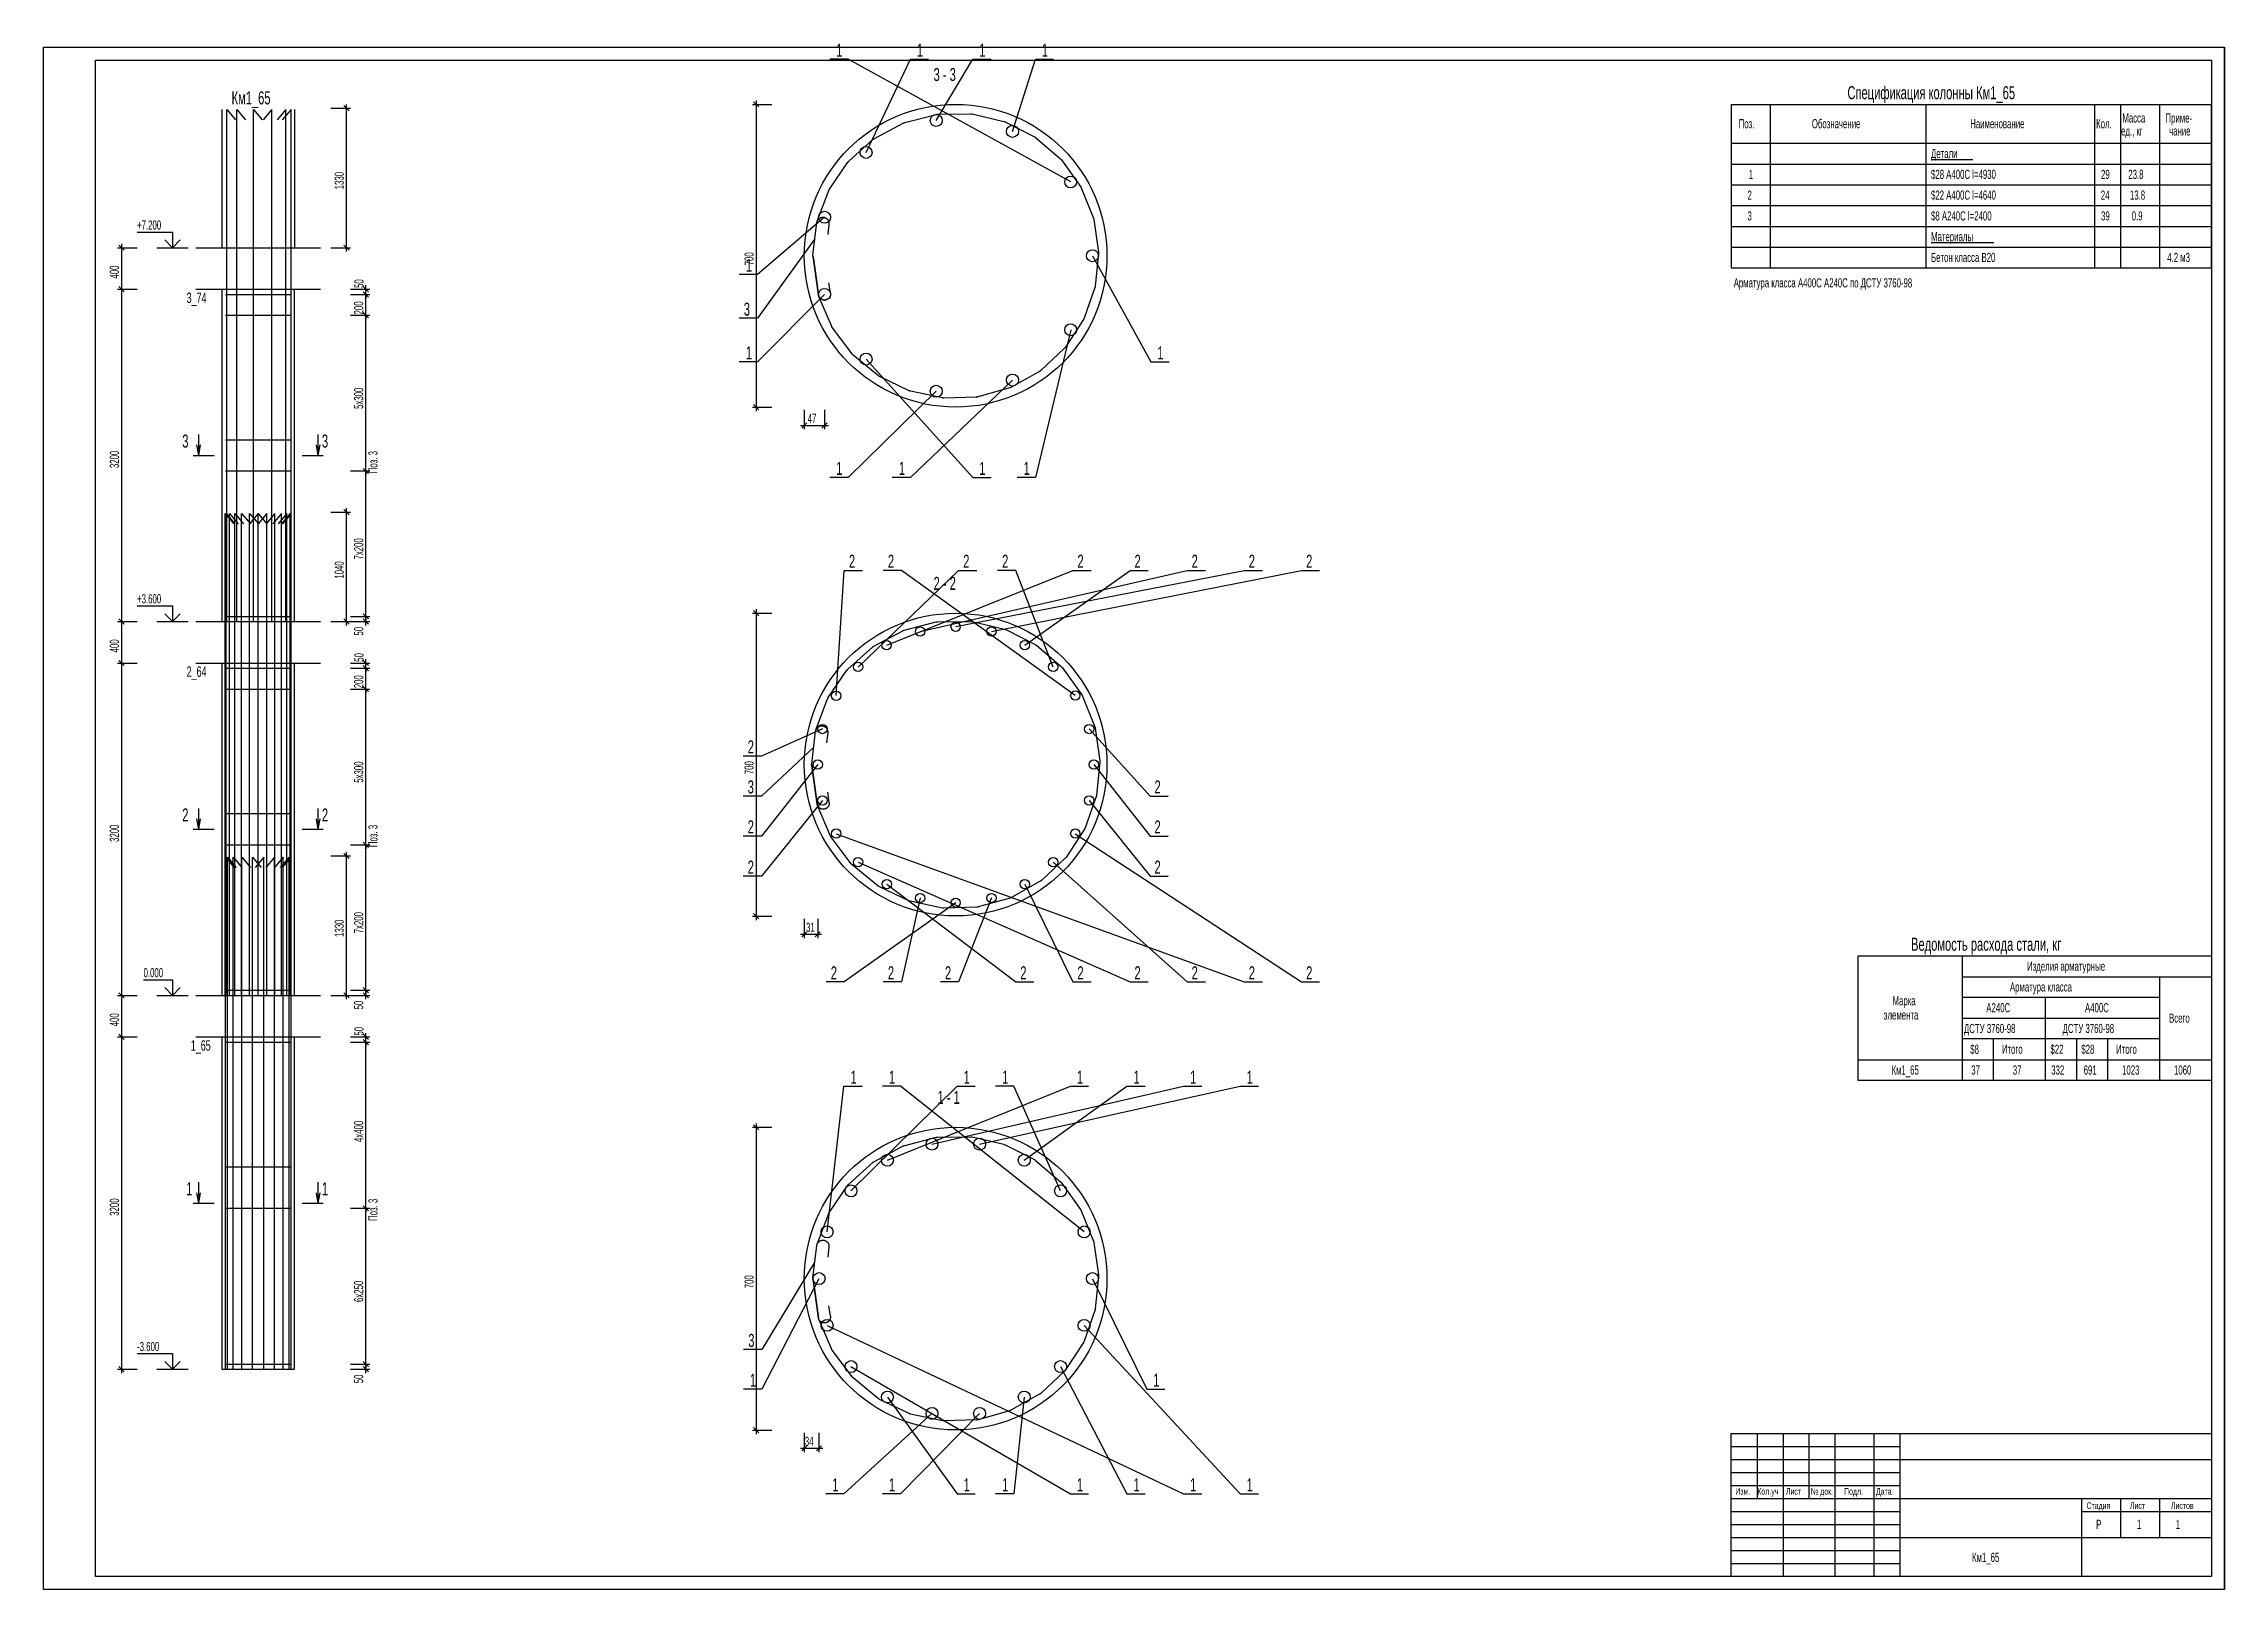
# Model space of a CAD drawing. Extents: x -483223 to 550073, y -164053 to -64662.
# Drawn here: x 298073 to 382073, y -124202 to -64662 of the extents above; entities that cross this region are included whole.
import ezdxf

# ---------------------------------------------------------------- set-up
doc = ezdxf.new("R2010")
doc.units = 0
doc.header["$MEASUREMENT"] = 0
doc.layers.get('0').update_dxf_attribs({"color": 40, "linetype": 'CONTINUOUS'})
for name, color, linetype in [('ARM', 3, 'CONTINUOUS'), ('OPAL', 4, 'CONTINUOUS'), ('OTM', 9, 'CONTINUOUS'), ('RAZM', 6, 'CONTINUOUS'), ('SHTAMP', 31, 'CONTINUOUS'), ('TAB', 2, 'CONTINUOUS'), ('TABL', 65, 'CONTINUOUS'), ('TEXT', 5, 'CONTINUOUS'), ('VEDST', 74, 'CONTINUOUS'), ('VYNOS', 3, 'CONTINUOUS')]:
    doc.layers.add(name, color=color, linetype=linetype)
doc.layers.add('tonkie', color=8, linetype='CONTINUOUS', lineweight=15)
doc.styles.add('РОЗМІР', font='ARIALN.TTF', dxfattribs={"width": 0.75})

msp = doc.modelspace()

# ---------------------------------------------------------------- texts
at = {"layer": 'OTM', "color": 7, "style": 'РОЗМІР', "width": 0.75}
for s, height, p in [('+7.200', 350, (301672.6753, -71821.5622)), ('3_74', 400, (303582.6753, -74651.5622)), ('3', 500, (303412.6753, -80221.5622)), ('3', 500, (308792.6753, -80221.5622)), ('+3.600', 350, (301672.6753, -86221.5622)), ('2_64', 400, (303582.6753, -89051.5622)), ('2', 500, (303412.6753, -94621.5622)), ('2', 500, (308792.6753, -94621.5622)), ('0.000', 350, (301922.6753, -100621.5622)), ('1_65', 400, (303742.6753, -103451.5622)), ('1', 500, (303562.6753, -109021.5622)), ('1', 500, (308792.6753, -109021.5622)), ('-3.600', 350, (301672.6753, -115021.5622))]:
    msp.add_text(s, height=height, dxfattribs=at).set_placement(p)
for s, p in [('50', (310392.6753, -74071.5622)), ('200', (310382.6753, -75091.5622)), ('5x300', (310382.6753, -78731.5622)), ('Поз. 3', (310932.6753, -81211.5622)), ('7x200', (310382.6753, -84531.5622)), ('50', (310382.6753, -87461.5622)), ('50', (310392.6753, -88471.5622)), ('200', (310382.6753, -89491.5622)), ('5x300', (310382.6753, -93131.5622)), ('Поз. 3', (310932.6753, -95611.5622)), ('7x200', (310382.6753, -98931.5622)), ('50', (310382.6753, -101861.5622)), ('50', (310392.6753, -102871.5622)), ('4x400', (310382.6753, -106971.5622)), ('Поз. 3', (310932.6753, -110011.5622)), ('6x250', (310382.6753, -113131.5622)), ('50', (310382.6753, -116261.5622))]:
    msp.add_text(s, height=350, rotation=90, dxfattribs=at).set_placement(p)
at = {"layer": 'RAZM', "color": 7, "style": 'РОЗМІР', "width": 0.75}
for s, p in [('1330', (309632.6753, -70271.5622)), ('700', (325422.6753, -73201.5622)), ('400', (300972.6753, -73711.5622)), ('3200', (300972.6753, -81011.5622)), ('1040', (309632.6753, -85271.5622)), ('400', (300972.6753, -88111.5622)), ('700', (325422.6753, -92801.5622)), ('3200', (300972.6753, -95411.5622)), ('1330', (309632.6753, -99071.5622)), ('400', (300972.6753, -102511.5622)), ('3200', (300972.6753, -109811.5622)), ('700', (325422.6753, -112601.5622))]:
    msp.add_text(s, height=350, rotation=90, dxfattribs=at).set_placement(p)
for s, p in [('47', (327502.6753, -79271.5622)), ('31', (327442.6753, -98871.5622)), ('34', (327392.6753, -118671.5622))]:
    msp.add_text(s, height=350, dxfattribs=at).set_placement(p)
at = {"layer": 'SHTAMP', "color": 7, "style": 'РОЗМІР', "width": 0.75}
for s, height, p in [('Изм.', 250, (363232.6753, -120551.5622)), ('Кол.уч', 250, (364082.6753, -120551.5622)), ('Лист', 250, (365182.6753, -120551.5622)), ('№ док.', 250, (366142.6753, -120551.5622)), ('Подл.', 250, (367422.6753, -120551.5622)), ('Дата', 250, (368652.6753, -120551.5622)), ('Стадия', 250, (376762.6753, -121101.5622)), ('Лист', 250, (378432.6753, -121101.5622)), ('Листов', 250, (380012.6753, -121101.5622)), ('Р', 350, (377132.6753, -121871.5622)), ('1', 350, (378702.6753, -121871.5622)), ('1', 350, (380202.6753, -121871.5622)), ('Км1_65', 350, (372352.6753, -123141.5622))]:
    msp.add_text(s, height=height, dxfattribs=at).set_placement(p)
at = {"layer": 'TAB', "color": 1, "style": 'РОЗМІР', "width": 0.75}
msp.add_text('Спецификация колонны Км1_65', height=500, dxfattribs=at).set_placement((367552.6753, -66801.5622))
at = {"layer": 'TAB', "color": 7, "style": 'РОЗМІР', "width": 0.75}
for s, p in [('Поз.', (363362.6753, -67921.5622)), ('Обозначение', (366182.6753, -67921.5622)), ('Наименование', (372282.6753, -67921.5622)), ('Кол.', (377132.6753, -67921.5622)), ('ед., кг', (378092.6753, -68201.5622)), ('Масса', (378142.6753, -67701.5622)), ('Приме-', (379802.6753, -67701.5622)), ('чание', (379942.6753, -68201.5622)), ('Детали', (370772.6753, -69071.5622)), ('1', (363752.6753, -69871.5622)), ('$28 A400C l=4930', (370772.6753, -69871.5622)), ('29', (377322.6753, -69871.5622)), ('23.8', (378372.6753, -69871.5622)), ('2', (363702.6753, -70671.5622)), ('$22 A400C l=4640', (370772.6753, -70671.5622)), ('24', (377312.6753, -70671.5622)), ('13.8', (378432.6753, -70671.5622)), ('3', (363702.6753, -71471.5622)), ('$8 A240C l=2400', (370772.6753, -71471.5622)), ('39', (377322.6753, -71471.5622)), ('0.9', (378502.6753, -71471.5622)), ('Материалы', (370772.6753, -72271.5622)), ('Бетон класса B20', (370772.6753, -73071.5622)), ('4.2 м3', (379872.6753, -73071.5622)), ('Арматура класса A400C A240C по ДСТУ 3760-98', (363172.6753, -74051.5622))]:
    msp.add_text(s, height=350, dxfattribs=at).set_placement(p)
at = {"layer": 'TEXT', "color": 1, "style": 'РОЗМІР', "width": 0.75}
for s, p in [(' 3 - 3', (332232.6753, -66101.5622)), (' 2 - 2', (332232.6753, -85701.5622)), (' 1 - 1', (332382.6753, -105501.5622))]:
    msp.add_text(s, height=500, dxfattribs=at).set_placement(p)
at = {"layer": 'tonkie', "style": 'РОЗМІР', "width": 0.75}
msp.add_text('Км1_65', height=500, dxfattribs=at).set_placement((305312.6753, -67001.5622))
at = {"layer": 'VEDST', "color": 1, "style": 'РОЗМІР', "width": 0.75}
msp.add_text('Ведомость расхода стали, кг', height=500, dxfattribs=at).set_placement((370002.6753, -99601.5622))
at = {"layer": 'VEDST', "color": 7, "style": 'РОЗМІР', "width": 0.75}
for s, p in [('Изделия арматурные', (374472.6753, -100371.5622)), ('Марка', (369292.6753, -101701.5622)), ('A240C', (372902.6753, -101971.5622)), ('Арматура класса', (373812.6753, -101171.5622)), ('A400C', (376702.6753, -101971.5622)), ('элемента', (368942.6753, -102251.5622)), ('ДСТУ 3760-98', (372042.6753, -102771.5622)), ('ДСТУ 3760-98', (375842.6753, -102771.5622)), ('Всего', (379942.6753, -102371.5622)), ('$8', (372282.6753, -103571.5622)), ('Итого', (373502.6753, -103571.5622)), ('$22', (375372.6753, -103571.5622)), ('$28', (376562.6753, -103571.5622)), ('Итого', (377902.6753, -103571.5622)), ('Км1_65', (369252.6753, -104371.5622)), ('37', (372322.6753, -104371.5622)), ('37', (373922.6753, -104371.5622)), ('332', (375402.6753, -104371.5622)), ('691', (376652.6753, -104371.5622)), ('1023', (378132.6753, -104371.5622)), ('1060', (380132.6753, -104371.5622))]:
    msp.add_text(s, height=350, dxfattribs=at).set_placement(p)
at = {"layer": 'VYNOS', "color": 7, "style": 'РОЗМІР', "width": 0.75}
for s, p in [('1', (328602.6753, -65161.5622)), ('1', (331712.6753, -65161.5622)), ('1', (334112.6753, -65161.5622)), ('1', (336522.6753, -65161.5622)), ('1', (325122.6753, -73451.5622)), ('3', (325042.6753, -75141.5622)), ('1', (325122.6753, -76821.5622)), ('1', (340972.6753, -76821.5622)), ('1', (328602.6753, -81271.5622)), ('1', (331012.6753, -81271.5622)), ('1', (334112.6753, -81271.5622)), ('1', (335822.6753, -81271.5622)), ('2', (329092.6753, -84851.5622)), ('2', (330592.6753, -84851.5622)), ('2', (333492.6753, -84851.5622)), ('2', (334992.6753, -84851.5622)), ('2', (337892.6753, -84851.5622)), ('2', (340092.6753, -84851.5622)), ('2', (342292.6753, -84851.5622)), ('2', (344492.6753, -84851.5622)), ('2', (346702.6753, -84851.5622)), ('2', (325192.6753, -92001.5622)), ('3', (325192.6753, -93541.5622)), ('2', (340862.6753, -93541.5622)), ('2', (325192.6753, -95081.5622)), ('2', (340862.6753, -95081.5622)), ('2', (325192.6753, -96631.5622)), ('2', (340862.6753, -96631.5622)), ('2', (328392.6753, -100701.5622)), ('2', (330592.6753, -100701.5622)), ('2', (332792.6753, -100701.5622)), ('2', (335692.6753, -100701.5622)), ('2', (337892.6753, -100701.5622)), ('2', (340092.6753, -100701.5622)), ('2', (342292.6753, -100701.5622)), ('2', (344492.6753, -100701.5622)), ('2', (346702.6753, -100701.5622)), ('1', (329152.6753, -104721.5622)), ('1', (330632.6753, -104721.5622)), ('1', (333512.6753, -104721.5622)), ('1', (334992.6753, -104721.5622)), ('1', (337872.6753, -104721.5622)), ('1', (340052.6753, -104721.5622)), ('1', (342232.6753, -104721.5622)), ('1', (344412.6753, -104721.5622)), ('3', (325212.6753, -114861.5622)), ('1', (325282.6753, -116391.5622)), ('1', (340812.6753, -116391.5622)), ('1', (328452.6753, -120421.5622)), ('1', (330632.6753, -120421.5622)), ('1', (333512.6753, -120421.5622)), ('1', (334992.6753, -120421.5622)), ('1', (337872.6753, -120421.5622)), ('1', (340052.6753, -120421.5622)), ('1', (342232.6753, -120421.5622)), ('1', (344412.6753, -120421.5622))]:
    msp.add_text(s, height=500, dxfattribs=at).set_placement(p)

# ---------------------------------------------------------------- linework, layer by layer
at = {"color": 7}
for p, q in [((298072.6753, -64801.5622), (382072.6753, -64801.5622)), ((298072.6753, -124201.5622), (298072.6753, -64801.5622)), ((300072.6753, -65301.5622), (381572.6753, -65301.5622)), ((300072.6753, -123701.5622), (300072.6753, -65301.5622)), ((381572.6753, -65301.5622), (381572.6753, -123701.5622)), ((382072.6753, -64801.5622), (382072.6753, -124201.5622)), ((382072.6753, -124201.5622), (382072.6753, -64801.5622)), ((382072.6753, -124201.5622), (298072.6753, -124201.5622)), ((381572.6753, -123701.5622), (300072.6753, -123701.5622))]:
    msp.add_line(p, q, dxfattribs=at)
at = {"layer": 'ARM', "color": 1}
for p, q in [((305124.8741, -86921.5634), (305124.8741, -67201.5622)), ((305124.8741, -67201.5622), (305460.8742, -67597.5644)), ((305124.8794, -86921.5634), (305124.8794, -67201.5622)), ((305124.8794, -67201.5622), (305460.8795, -67597.5644)), ((305509.9266, -86921.5634), (305509.9266, -67201.5622)), ((305509.9266, -67201.5622), (305845.9266, -67597.5644)), ((305509.9403, -86921.5634), (305509.9403, -67201.5622)), ((305509.9403, -67201.5622), (305845.9404, -67597.5644)), ((306157.7842, -86921.5634), (306157.7842, -67201.5622)), ((306157.7842, -67201.5622), (306493.7843, -67597.5644)), ((306157.8026, -86921.5634), (306157.8026, -67201.5622)), ((306157.8026, -67201.5622), (306493.8026, -67597.5644)), ((306862.7571, -67201.5622), (306526.757, -67597.5644)), ((306862.7739, -67201.5622), (306526.7738, -67597.5644)), ((306862.7571, -86921.5634), (306862.7571, -67201.5622)), ((306862.7739, -86921.5634), (306862.7739, -67201.5622)), ((307401.0193, -67201.5622), (307065.0192, -67597.5644)), ((307401.0292, -67201.5622), (307065.0291, -67597.5644)), ((307601.6754, -67201.5622), (307265.6753, -67597.5644)), ((307401.0193, -86921.5634), (307401.0193, -67201.5622)), ((307401.0292, -86921.5634), (307401.0292, -67201.5622)), ((307601.6754, -86921.5634), (307601.6754, -67201.5622)), ((330075.4921, -68314.697), (331187.6137, -67720.3671)), ((331187.6137, -67720.3671), (331191.2208, -67718.4811)), ((331191.2208, -67718.4811), (331194.8585, -67716.6562)), ((331194.8585, -67716.6562), (331198.5298, -67714.8923)), ((331198.5298, -67714.8923), (331202.2285, -67713.2016)), ((331202.2285, -67713.2016), (331205.9578, -67711.5659)), ((331205.9578, -67711.5659), (331209.7145, -67710.0034)), ((331209.7145, -67710.0034), (331213.4987, -67708.5019)), ((331213.4987, -67708.5019), (331217.3073, -67707.0676)), ((331217.3073, -67707.0676), (331221.1433, -67705.7004)), ((331221.1433, -67705.7004), (331225.0007, -67704.4003)), ((331225.0007, -67704.4003), (331228.8795, -67703.1674)), ((331228.8795, -67703.1674), (331232.7797, -67702.0017)), ((331232.7797, -67702.0017), (331236.6981, -67700.9091)), ((331236.6981, -67700.9091), (331239.6827, -67700.1218)), ((331239.6827, -67700.1218), (332461.2037, -67387.1823)), ((332461.2037, -67387.1823), (332465.1558, -67386.2058)), ((332465.1558, -67386.2058), (332469.1231, -67385.2963)), ((332469.1231, -67385.2963), (332473.1056, -67384.4601)), ((332473.1056, -67384.4601), (332477.1034, -67383.6911)), ((332477.1034, -67383.6911), (332481.1134, -67382.9953)), ((332481.1134, -67382.9953), (332485.1356, -67382.3666)), ((332485.1356, -67382.3666), (332489.167, -67381.8112)), ((332489.167, -67381.8112), (332493.2075, -67381.3229)), ((332493.2075, -67381.3229), (332497.2572, -67380.9079)), ((332497.2572, -67380.9079), (332501.313, -67380.56)), ((332501.313, -67380.56), (332505.3749, -67380.2853)), ((332505.3749, -67380.2853), (332509.4398, -67380.0839)), ((332509.4398, -67380.0839), (332513.5078, -67379.9497)), ((332513.5078, -67379.9497), (332517.5758, -67379.8886)), ((332517.5758, -67379.8886), (332519.1108, -67379.8825)), ((332519.1108, -67379.8825), (333780.0056, -67366.2656)), ((333780.0056, -67366.2656), (333784.0767, -67366.3022)), ((333784.0767, -67366.3022), (333788.1447, -67366.4121)), ((333788.1447, -67366.4121), (333792.2127, -67366.5891)), ((333792.2127, -67366.5891), (333796.2745, -67366.8332)), ((333796.2745, -67366.8332), (333800.3303, -67367.1567)), ((333800.3303, -67367.1567), (333804.3831, -67367.5473)), ((333804.3831, -67367.5473), (333808.4266, -67368.0051)), ((333808.4266, -67368.0051), (333812.4641, -67368.5361)), ((333812.4641, -67368.5361), (333816.4894, -67369.1403)), ((333816.4894, -67369.1403), (333820.5024, -67369.8117)), ((333820.5024, -67369.8117), (333824.5064, -67370.5502)), ((333824.5064, -67370.5502), (333828.495, -67371.362)), ((333828.495, -67371.362), (333832.4684, -67372.2409)), ((333832.4684, -67372.2409), (333833.0208, -67372.3691)), ((333833.0208, -67372.3691), (335061.0115, -67658.862)), ((335061.0115, -67658.862), (335064.9666, -67659.8264)), ((335064.9666, -67659.8264), (335068.9033, -67660.8518)), ((335068.9033, -67660.8518), (335072.8248, -67661.9504)), ((335072.8248, -67661.9504), (335076.725, -67663.1162)), ((335076.725, -67663.1162), (335080.6038, -67664.3491)), ((335080.6038, -67664.3491), (335084.4612, -67665.6491)), ((335084.4612, -67665.6491), (335088.2942, -67667.0163)), ((335088.2942, -67667.0163), (335092.1028, -67668.4506)), ((335092.1028, -67668.4506), (335095.887, -67669.946)), ((335095.887, -67669.946), (335099.6437, -67671.5146)), ((335099.6437, -67671.5146), (335103.3729, -67673.1442)), ((335103.3729, -67673.1442), (335107.0747, -67674.841)), ((335107.0747, -67674.841), (335110.7429, -67676.6049)), ((335110.7429, -67676.6049), (335113.5048, -67677.9782)), ((335113.5048, -67677.9782), (336238.1996, -68248.1564)), ((329090.757, -69188.3847), (330029.7279, -68346.7343)), ((330029.7279, -68346.7343), (330032.7827, -68344.0488)), ((330032.7827, -68344.0488), (330035.8833, -68341.4121)), ((330035.8833, -68341.4121), (330039.0297, -68338.8303)), ((330039.0297, -68338.8303), (330042.2188, -68336.3034)), ((330042.2188, -68336.3034), (330045.4536, -68333.8315)), ((330045.4536, -68333.8315), (330048.7312, -68331.4145)), ((330048.7312, -68331.4145), (330052.0515, -68329.0585)), ((330052.0515, -68329.0585), (330055.4085, -68326.7636)), ((330055.4085, -68326.7636), (330058.8081, -68324.5236)), ((330058.8081, -68324.5236), (330062.2474, -68322.3447)), ((330062.2474, -68322.3447), (330065.7203, -68320.2268)), ((330065.7203, -68320.2268), (330069.2329, -68318.1638)), ((330069.2329, -68318.1638), (330072.7791, -68316.1679)), ((330072.7791, -68316.1679), (330075.4921, -68314.697)), ((336238.1996, -68248.1564), (336241.8129, -68250.0302)), ((336241.8129, -68250.0302), (336245.3956, -68251.965)), ((336245.3956, -68251.965), (336248.9418, -68253.9609)), ((336248.9418, -68253.9609), (336252.4513, -68256.0239)), ((336252.4513, -68256.0239), (336255.9273, -68258.1418)), ((336255.9273, -68258.1418), (336259.3666, -68260.3207)), ((336259.3666, -68260.3207), (336262.7632, -68262.5607)), ((336262.7632, -68262.5607), (336266.1232, -68264.8618)), ((336266.1232, -68264.8618), (336269.4404, -68267.2177)), ((336269.4404, -68267.2177), (336272.718, -68269.6286)), ((336272.718, -68269.6286), (336275.9529, -68272.1005)), ((336275.9529, -68272.1005), (336279.145, -68274.6274)), ((336279.145, -68274.6274), (336282.2914, -68277.2092)), ((336282.2914, -68277.2092), (336284.6443, -68279.205)), ((336284.6443, -68279.205), (337241.5687, -69100.3842)), ((328341.9227, -70271.1118), (329053.9192, -69230.3891)), ((329053.9192, -69230.3891), (329056.2477, -69227.0505)), ((329056.2477, -69227.0505), (329058.6311, -69223.7485)), ((329058.6311, -69223.7485), (329061.0756, -69220.4953)), ((329061.0756, -69220.4953), (329063.5719, -69217.2788)), ((329063.5719, -69217.2788), (329066.1293, -69214.111)), ((329066.1293, -69214.111), (329068.7385, -69210.986)), ((329068.7385, -69210.986), (329071.3997, -69207.9099)), ((329071.3997, -69207.9099), (329074.1188, -69204.8825)), ((329074.1188, -69204.8825), (329076.8867, -69201.8979)), ((329076.8867, -69201.8979), (329079.7096, -69198.9621)), ((329079.7096, -69198.9621), (329082.5813, -69196.0751)), ((329082.5813, -69196.0751), (329085.5018, -69193.2431)), ((329085.5018, -69193.2431), (329088.4712, -69190.4599)), ((329088.4712, -69190.4599), (329090.757, -69188.3847)), ((337241.5687, -69100.3842), (337244.6357, -69103.0637)), ((337244.6357, -69103.0637), (337247.6539, -69105.7919)), ((337247.6539, -69105.7919), (337250.6233, -69108.5751)), ((337250.6233, -69108.5751), (337253.5438, -69111.4072)), ((337253.5438, -69111.4072), (337256.4155, -69114.2941)), ((337256.4155, -69114.2941), (337259.2354, -69117.2299)), ((337259.2354, -69117.2299), (337262.0064, -69120.2145)), ((337262.0064, -69120.2145), (337264.7224, -69123.2419)), ((337264.7224, -69123.2419), (337267.3866, -69126.3181)), ((337267.3866, -69126.3181), (337269.9959, -69129.4431)), ((337269.9959, -69129.4431), (337272.5502, -69132.6108)), ((337272.5502, -69132.6108), (337275.0496, -69135.8273)), ((337275.0496, -69135.8273), (337277.491, -69139.0805)), ((337277.491, -69139.0805), (337279.3037, -69141.5768)), ((337279.3037, -69141.5768), (338013.6055, -70166.6867)), ((327871.9185, -71500.7993), (328316.1262, -70320.6601)), ((328316.1262, -70320.6601), (328317.5911, -70316.8637)), ((328317.5911, -70316.8637), (328319.1261, -70313.0917)), ((328319.1261, -70313.0917), (328320.7222, -70309.3503)), ((328320.7222, -70309.3503), (328322.3884, -70305.6393)), ((328322.3884, -70305.6393), (328324.1157, -70301.9528)), ((328324.1157, -70301.9528), (328325.9071, -70298.2968)), ((328325.9071, -70298.2968), (328327.7626, -70294.6713)), ((328327.7626, -70294.6713), (328329.6821, -70291.0825)), ((328329.6821, -70291.0825), (328331.6627, -70287.5302)), ((328331.6627, -70287.5302), (328333.7044, -70284.0085)), ((328333.7044, -70284.0085), (328335.8101, -70280.5234)), ((328335.8101, -70280.5234), (328337.9738, -70277.0749)), ((328337.9738, -70277.0749), (328340.1985, -70273.6691)), ((328340.1985, -70273.6691), (328341.9227, -70271.1118)), ((338013.6055, -70166.6867), (338015.9462, -70170.0131)), ((338015.9462, -70170.0131), (338018.2289, -70173.3884)), ((338018.2289, -70173.3884), (338020.4536, -70176.7941)), ((338020.4536, -70176.7941), (338022.6173, -70180.2426)), ((338022.6173, -70180.2426), (338024.723, -70183.7277)), ((338024.723, -70183.7277), (338026.7647, -70187.2495)), ((338026.7647, -70187.2495), (338028.7452, -70190.8017)), ((338028.7452, -70190.8017), (338030.6618, -70194.3906)), ((338030.6618, -70194.3906), (338032.5172, -70198.0161)), ((338032.5172, -70198.0161), (338034.3117, -70201.6721)), ((338034.3117, -70201.6721), (338036.0389, -70205.3586)), ((338036.0389, -70205.3586), (338037.7022, -70209.0695)), ((338037.7022, -70209.0695), (338039.3013, -70212.8171)), ((338039.3013, -70212.8171), (338040.467, -70215.6674)), ((338040.467, -70215.6674), (338510.0502, -71385.9433)), ((327942.9909, -71402.0383), (327946.1677, -71399.4992)), ((327946.1677, -71399.4992), (327949.3904, -71397.009)), ((327949.3904, -71397.009), (327952.6588, -71394.5798)), ((327952.6588, -71394.5798), (327955.9639, -71392.2116)), ((327955.9639, -71392.2116), (327959.3147, -71389.8923)), ((327959.3147, -71389.8923), (327962.7022, -71387.6401)), ((327962.7022, -71387.6401), (327966.1293, -71385.4428)), ((327966.1293, -71385.4428), (327969.593, -71383.3066)), ((327969.593, -71383.3066), (327973.0964, -71381.2314)), ((327973.0964, -71381.2314), (327976.6334, -71379.2172)), ((327976.6334, -71379.2172), (327980.204, -71377.2641)), ((327980.204, -71377.2641), (327983.8112, -71375.3781)), ((327983.8112, -71375.3781), (327987.4489, -71373.5532)), ((327987.4489, -71373.5532), (327991.1171, -71371.7893)), ((327991.1171, -71371.7893), (327994.8158, -71370.0925)), ((327994.8158, -71370.0925), (327998.5451, -71368.4567)), ((327998.5451, -71368.4567), (328002.3018, -71366.8881)), ((328002.3018, -71366.8881), (328006.0829, -71365.3867)), ((328006.0829, -71365.3867), (328009.8915, -71363.9523)), ((328009.8915, -71363.9523), (328013.7245, -71362.5851)), ((328013.7245, -71362.5851), (328017.5819, -71361.279)), ((328017.5819, -71361.279), (328021.4607, -71360.0461)), ((328021.4607, -71360.0461), (328025.3608, -71358.8803)), ((328025.3608, -71358.8803), (328029.2793, -71357.7817)), ((328029.2793, -71357.7817), (328033.2161, -71356.7502)), ((328033.2161, -71356.7502), (328037.1711, -71355.7919)), ((328037.1711, -71355.7919), (328041.1445, -71354.8947)), ((328041.1445, -71354.8947), (328045.1301, -71354.0768)), ((328045.1301, -71354.0768), (328049.131, -71353.32)), ((328049.131, -71353.32), (328053.141, -71352.6364)), ((328053.141, -71352.6364), (328057.1663, -71352.0261)), ((328057.1663, -71352.0261), (328061.2007, -71351.4829)), ((328061.2007, -71351.4829), (328065.2443, -71351.0129)), ((328065.2443, -71351.0129), (328069.294, -71350.6101)), ((328069.294, -71350.6101), (328073.3497, -71350.2805)), ((328073.3497, -71350.2805), (328077.4116, -71350.018)), ((328077.4116, -71350.018), (328081.4796, -71349.8288)), ((328081.4796, -71349.8288), (328085.5476, -71349.7128)), ((328085.5476, -71349.7128), (328089.6156, -71349.664)), ((328089.6156, -71349.664), (328093.6867, -71349.6884)), ((328093.6867, -71349.6884), (328097.7577, -71349.78)), ((328097.7577, -71349.78), (328101.8226, -71349.9448)), ((328101.8226, -71349.9448), (328105.8876, -71350.1828)), ((328105.8876, -71350.1828), (328109.9464, -71350.488)), ((328109.9464, -71350.488), (328113.9992, -71350.8664)), ((328113.9992, -71350.8664), (328118.0427, -71351.3181)), ((328118.0427, -71351.3181), (328122.0802, -71351.8369)), ((328122.0802, -71351.8369), (328126.1085, -71352.4289)), ((328126.1085, -71352.4289), (328130.1246, -71353.0881)), ((328130.1246, -71353.0881), (328134.1285, -71353.8144)), ((328134.1285, -71353.8144), (328138.1202, -71354.614)), ((328138.1202, -71354.614), (328142.0967, -71355.4868)), ((328142.0967, -71355.4868), (328146.0579, -71356.4206)), ((328146.0579, -71356.4206), (328150.0007, -71357.4277)), ((328150.0007, -71357.4277), (328153.9253, -71358.508)), ((328153.9253, -71358.508), (328157.8316, -71359.6494)), ((328157.8316, -71359.6494), (328161.7195, -71360.864)), ((328161.7195, -71360.864), (328165.583, -71362.1396)), ((328165.583, -71362.1396), (328169.4252, -71363.4885)), ((328169.4252, -71363.4885), (328173.2399, -71364.9045)), ((328173.2399, -71364.9045), (328177.0332, -71366.3815)), ((328177.0332, -71366.3815), (328180.7991, -71367.9257)), ((328180.7991, -71367.9257), (328184.5344, -71369.5371)), ((328184.5344, -71369.5371), (328188.2454, -71371.2155)), ((328188.2454, -71371.2155), (328191.9227, -71372.955)), ((328191.9227, -71372.955), (328195.5726, -71374.7617)), ((328195.5726, -71374.7617), (328199.189, -71376.6293)), ((328199.189, -71376.6293), (328202.7717, -71378.558)), ((328202.7717, -71378.558), (328206.3209, -71380.5539)), ((328206.3209, -71380.5539), (328209.8335, -71382.6047)), ((328209.8335, -71382.6047), (328213.3125, -71384.7226)), ((328213.3125, -71384.7226), (328216.7518, -71386.9016)), ((328216.7518, -71386.9016), (328220.1515, -71389.1354)), ((328220.1515, -71389.1354), (328223.5145, -71391.4304)), ((328223.5145, -71391.4304), (328226.8348, -71393.7863)), ((328226.8348, -71393.7863), (328230.1155, -71396.1911)), ((328230.1155, -71396.1911), (328233.3534, -71398.663)), ((328233.3534, -71398.663), (328236.5455, -71401.1838)), ((338510.0502, -71385.9433), (338511.5333, -71389.7336)), ((338511.5333, -71389.7336), (338512.9493, -71393.5483)), ((338512.9493, -71393.5483), (338514.3013, -71397.3874)), ((338514.3013, -71397.3874), (338515.583, -71401.2509)), ((327707.6851, -72806.9638), (327858.6403, -71555.0656)), ((327707.6851, -72806.9638), (327858.6403, -71555.0656)), ((327858.6403, -71555.0656), (327859.1621, -71551.0251)), ((327858.6403, -71555.0656), (327859.1621, -71551.0251)), ((327859.1621, -71551.0251), (327859.7572, -71546.9968)), ((327859.1621, -71551.0251), (327859.7572, -71546.9968)), ((327859.7572, -71546.9968), (327860.4194, -71542.9807)), ((327859.7572, -71546.9968), (327860.4194, -71542.9807)), ((327860.4194, -71542.9807), (327861.1519, -71538.9768)), ((327860.4194, -71542.9807), (327861.1519, -71538.9768)), ((327861.1519, -71538.9768), (327861.9545, -71534.9912)), ((327861.1519, -71538.9768), (327861.9545, -71534.9912)), ((327861.9545, -71534.9912), (327862.8273, -71531.0117)), ((327861.9545, -71534.9912), (327862.8273, -71531.0117)), ((327862.8273, -71531.0117), (327863.7672, -71527.0505)), ((327862.8273, -71531.0117), (327863.7672, -71527.0505)), ((327863.7672, -71527.0505), (327864.7774, -71523.1076)), ((327863.7672, -71527.0505), (327864.7774, -71523.1076)), ((327864.7774, -71523.1076), (327865.8577, -71519.183)), ((327864.7774, -71523.1076), (327865.8577, -71519.183)), ((327865.8577, -71519.183), (327867.0051, -71515.2829)), ((327865.8577, -71519.183), (327867.0051, -71515.2829)), ((327867.0051, -71515.2829), (327868.2197, -71511.395)), ((327867.0051, -71515.2829), (327868.2197, -71511.395)), ((327868.2197, -71511.395), (327869.5015, -71507.5314)), ((327868.2197, -71511.395), (327869.5015, -71507.5314)), ((327869.5015, -71507.5314), (327870.8534, -71503.6923)), ((327869.5015, -71507.5314), (327870.8534, -71503.6923)), ((327870.8534, -71503.6923), (327872.2694, -71499.8776)), ((327870.8534, -71503.6923), (327871.9185, -71500.7993)), ((327872.2694, -71499.8776), (327873.7526, -71496.0873)), ((327873.7526, -71496.0873), (327875.2998, -71492.3215)), ((327875.2998, -71492.3215), (327876.9142, -71488.5861)), ((327876.9142, -71488.5861), (327878.5957, -71484.8752)), ((327878.5957, -71484.8752), (327880.3383, -71481.2009)), ((327880.3383, -71481.2009), (327882.1449, -71477.551)), ((327882.1449, -71477.551), (327884.0156, -71473.9377)), ((327884.0156, -71473.9377), (327885.9504, -71470.3549)), ((327885.9504, -71470.3549), (327887.9463, -71466.8088)), ((327887.9463, -71466.8088), (327890.0032, -71463.2993)), ((327890.0032, -71463.2993), (327892.1211, -71459.8203)), ((327892.1211, -71459.8203), (327894.3001, -71456.384)), ((327894.3001, -71456.384), (327896.54, -71452.9843)), ((327896.54, -71452.9843), (327898.838, -71449.6213)), ((327898.838, -71449.6213), (327901.194, -71446.3071)), ((327901.194, -71446.3071), (327903.6049, -71443.0295)), ((327903.6049, -71443.0295), (327906.0768, -71439.7946)), ((327906.0768, -71439.7946), (327908.6006, -71436.6025)), ((327908.6006, -71436.6025), (327911.1824, -71433.4531)), ((327911.1824, -71433.4531), (327913.8191, -71430.3525)), ((327913.8191, -71430.3525), (327916.5077, -71427.2946)), ((327916.5077, -71427.2946), (327919.2512, -71424.2917)), ((327919.2512, -71424.2917), (327922.0436, -71421.3315)), ((327922.0436, -71421.3315), (327924.8909, -71418.4201)), ((327924.8909, -71418.4201), (327927.787, -71415.5576)), ((327927.787, -71415.5576), (327930.7319, -71412.7499)), ((327930.7319, -71412.7499), (327933.7257, -71409.9912)), ((327933.7257, -71409.9912), (327936.7683, -71407.2873)), ((327936.7683, -71407.2873), (327939.8567, -71404.6384)), ((327939.8567, -71404.6384), (327942.9909, -71402.0383)), ((328236.5455, -71401.1838), (328239.695, -71403.7656)), ((328239.695, -71403.7656), (328242.7986, -71406.3962)), ((328242.7986, -71406.3962), (328245.8565, -71409.0817)), ((328245.8565, -71409.0817), (328248.8655, -71411.8222)), ((328248.8655, -71411.8222), (328251.8287, -71414.6176)), ((328251.8287, -71414.6176), (328254.7401, -71417.4558)), ((328254.7401, -71417.4558), (328257.6027, -71420.3549)), ((328257.6027, -71420.3549), (328260.4164, -71423.2968)), ((328260.4164, -71423.2968), (328263.1752, -71426.2875)), ((328263.1752, -71426.2875), (328265.8821, -71429.3271)), ((328265.8821, -71429.3271), (328268.5371, -71432.4155)), ((328268.5371, -71432.4155), (328271.1372, -71435.5466)), ((328271.1372, -71435.5466), (328273.6793, -71438.7204)), ((328273.6793, -71438.7204), (328276.1696, -71441.9431)), ((328321.949, -71610.9311), (328274.0669, -72008.0502)), ((328276.1696, -71441.9431), (328278.6018, -71445.2084)), ((328278.6018, -71445.2084), (328280.9761, -71448.5104)), ((328280.9761, -71448.5104), (328283.2924, -71451.8613)), ((328283.2924, -71451.8613), (328285.5507, -71455.2487)), ((328285.5507, -71455.2487), (328287.751, -71458.6728)), ((328287.751, -71458.6728), (328289.8872, -71462.1335)), ((328289.8872, -71462.1335), (328291.9655, -71465.6369)), ((328291.9655, -71465.6369), (328293.9827, -71469.1708)), ((328293.9827, -71469.1708), (328295.9358, -71472.7414)), ((328295.9358, -71472.7414), (328297.8279, -71476.3425)), ((328297.8279, -71476.3425), (328299.6589, -71479.9802)), ((328299.6589, -71479.9802), (328301.4229, -71483.6484)), ((328301.4229, -71483.6484), (328303.1227, -71487.3471)), ((328303.1227, -71487.3471), (328304.7615, -71491.0764)), ((328304.7615, -71491.0764), (328306.3301, -71494.83)), ((328306.3301, -71494.83), (328307.8346, -71498.6081)), ((328307.8346, -71498.6081), (328309.275, -71502.4167)), ((328309.275, -71502.4167), (328310.6483, -71506.2497)), ((328310.6483, -71506.2497), (328311.9514, -71510.1071)), ((328311.9514, -71510.1071), (328313.1904, -71513.9829)), ((328313.1904, -71513.9829), (328314.3593, -71517.883)), ((328314.3593, -71517.883), (328315.4609, -71521.8015)), ((328315.4609, -71521.8015), (328316.4955, -71525.7382)), ((328316.4955, -71525.7382), (328317.4598, -71529.6933)), ((328317.4598, -71529.6933), (328318.354, -71533.6606)), ((328318.354, -71533.6606), (328319.181, -71537.6462)), ((328319.181, -71537.6462), (328319.9379, -71541.644)), ((328319.9379, -71541.644), (328320.6215, -71545.6601)), ((328320.6215, -71545.6601), (328321.2379, -71549.6823)), ((328321.2379, -71549.6823), (328321.7842, -71553.7167)), ((328321.7842, -71553.7167), (328322.2603, -71557.7573)), ((328321.9948, -71610.5588), (328321.949, -71610.925)), ((328322.4403, -71606.5122), (328321.9948, -71610.5588)), ((328322.2603, -71557.7573), (328322.6661, -71561.81)), ((328322.8157, -71602.4594), (328322.4403, -71606.5122)), ((328322.6661, -71561.81), (328322.9988, -71565.8627)), ((328323.1209, -71598.4006), (328322.8157, -71602.4594)), ((328322.9988, -71565.8627), (328323.2643, -71569.9277)), ((328323.3528, -71594.3356), (328323.1209, -71598.4006)), ((328323.2643, -71569.9277), (328323.4566, -71573.9926)), ((328323.5145, -71590.2707), (328323.3528, -71594.3356)), ((328323.4566, -71573.9926), (328323.5786, -71578.0637)), ((328323.6061, -71586.1997), (328323.5145, -71590.2707)), ((328323.5786, -71578.0637), (328323.6274, -71582.1286)), ((328323.6274, -71582.1286), (328323.6061, -71586.1997)), ((338515.583, -71401.2509), (338516.7976, -71405.1328)), ((338516.7976, -71405.1328), (338517.9451, -71409.039)), ((338517.9451, -71409.039), (338519.0223, -71412.9636)), ((338519.0223, -71412.9636), (338520.0325, -71416.9064)), ((338520.0325, -71416.9064), (338520.9755, -71420.8676)), ((338520.9755, -71420.8676), (338521.8452, -71424.841)), ((338521.8452, -71424.841), (338522.6478, -71428.8327)), ((338522.6478, -71428.8327), (338523.3803, -71432.8366)), ((338523.3803, -71432.8366), (338524.0425, -71436.8527)), ((338524.0425, -71436.8527), (338524.4972, -71439.9045)), ((338524.4972, -71439.9045), (338702.4452, -72688.2565)), ((327706.0066, -72835.3696), (327706.0341, -72831.2985)), ((327706.0524, -72839.4406), (327706.0066, -72835.3696)), ((327706.0341, -72831.2985), (327706.1348, -72827.2336)), ((327706.1653, -72843.5117), (327706.0524, -72839.4406)), ((327706.1348, -72827.2336), (327706.3026, -72823.1686)), ((327706.3514, -72847.5766), (327706.1653, -72843.5117)), ((327706.3026, -72823.1686), (327706.5437, -72819.1037)), ((327706.6078, -72851.6415), (327706.3514, -72847.5766)), ((327706.5437, -72819.1037), (327706.855, -72815.0449)), ((327706.9374, -72855.6943), (327706.6078, -72851.6415)), ((327706.855, -72815.0449), (327707.2365, -72810.9921)), ((327707.3341, -72859.747), (327706.9374, -72855.6943)), ((327707.2365, -72810.9921), (327707.6851, -72806.9638)), ((327707.8041, -72863.7875), (327707.3341, -72859.747)), ((327708.3442, -72867.822), (327707.8041, -72863.7875)), ((327918.1129, -74339.4101), (327708.3442, -72867.822)), ((327708.3442, -72867.822), (327918.1129, -74339.4101)), ((338703.6537, -72744.1098), (338579.7645, -73998.9774)), ((338702.4452, -72688.2565), (338702.9854, -72692.291)), ((338702.9854, -72692.291), (338703.4553, -72696.3315)), ((338703.4553, -72696.3315), (338703.8521, -72700.3842)), ((338703.9345, -72741.0336), (338703.6537, -72744.1098)), ((338703.8521, -72700.3842), (338704.1786, -72704.4431)), ((338704.2457, -72736.9748), (338703.9345, -72741.0336)), ((338704.1786, -72704.4431), (338704.438, -72708.5019)), ((338704.4868, -72732.916), (338704.2457, -72736.9748)), ((338704.438, -72708.5019), (338704.6211, -72712.5668)), ((338704.6547, -72728.8449), (338704.4868, -72732.916)), ((338704.6211, -72712.5668), (338704.7371, -72716.6379)), ((338704.7523, -72724.78), (338704.6547, -72728.8449)), ((338704.7371, -72716.6379), (338704.7798, -72720.7089)), ((338704.7798, -72720.7089), (338704.7523, -72724.78)), ((328380.1094, -74273.5562), (328323.661, -73877.5571)), ((305073.6755, -74321.5634), (307601.3809, -74321.5634)), ((327918.7202, -74343.4201), (327918.1129, -74339.4101)), ((327918.1679, -74339.7794), (327918.1129, -74339.4101)), ((327918.7843, -74343.8046), (327918.1679, -74339.7794)), ((327919.4008, -74347.4301), (327918.7202, -74343.4201)), ((327919.4679, -74347.8146), (327918.7843, -74343.8046)), ((327920.1484, -74351.434), (327919.4008, -74347.4301)), ((327920.2247, -74351.8155), (327919.4679, -74347.8146)), ((327920.9694, -74355.4196), (327920.1484, -74351.434)), ((327921.0518, -74355.8011), (327920.2247, -74351.8155)), ((327921.8574, -74359.393), (327920.9694, -74355.4196)), ((327921.9459, -74359.7714), (327921.0518, -74355.8011)), ((327922.8157, -74363.3481), (327921.8574, -74359.393)), ((327922.9103, -74363.7265), (327921.9459, -74359.7714)), ((327923.8411, -74367.2879), (327922.8157, -74363.3481)), ((327923.9418, -74367.6633), (327922.9103, -74363.7265)), ((327924.9367, -74371.2064), (327923.8411, -74367.2879)), ((327925.0435, -74371.5817), (327923.9418, -74367.6633)), ((327926.0994, -74375.1096), (327924.9367, -74371.2064)), ((327926.2123, -74375.4788), (327925.0435, -74371.5817)), ((327927.3292, -74378.9883), (327926.0994, -74375.1096)), ((327927.4513, -74379.3576), (327926.2123, -74375.4788)), ((327928.6293, -74382.8458), (327927.3292, -74378.9883)), ((327928.7575, -74383.212), (327927.4513, -74379.3576)), ((327929.9934, -74386.6788), (327928.6293, -74382.8458)), ((327930.1277, -74387.045), (327928.7575, -74383.212)), ((327931.4247, -74390.4904), (327929.9934, -74386.6788)), ((327931.5681, -74390.8505), (327930.1277, -74387.045)), ((327932.9262, -74394.2746), (327931.4247, -74390.4904)), ((327933.0726, -74394.6347), (327931.5681, -74390.8505)), ((327934.4887, -74398.0313), (327932.9262, -74394.2746)), ((327934.6412, -74398.3884), (327933.0726, -74394.6347)), ((328429.2274, -75557.8915), (327934.4887, -74398.0313)), ((327936.277, -74402.1176), (327934.6412, -74398.3884)), ((327937.9768, -74405.8164), (327936.277, -74402.1176)), ((327939.7438, -74409.4815), (327937.9768, -74405.8164)), ((327941.5718, -74413.1192), (327939.7438, -74409.4815)), ((327943.4639, -74416.7233), (327941.5718, -74413.1192)), ((327945.417, -74420.2939), (327943.4639, -74416.7233)), ((327947.4342, -74423.8278), (327945.417, -74420.2939)), ((327949.5125, -74427.3282), (327947.4342, -74423.8278)), ((327951.6487, -74430.7919), (327949.5125, -74427.3282)), ((327953.849, -74434.2191), (327951.6487, -74430.7919)), ((327956.1073, -74437.6035), (327953.849, -74434.2191)), ((327958.4236, -74440.9512), (327956.1073, -74437.6035)), ((327960.7979, -74444.2563), (327958.4236, -74440.9512)), ((327963.2301, -74447.5217), (327960.7979, -74444.2563)), ((327965.7173, -74450.7413), (327963.2301, -74447.5217)), ((327968.2625, -74453.9182), (327965.7173, -74450.7413)), ((327970.8626, -74457.0523), (327968.2625, -74453.9182)), ((327973.5145, -74460.1376), (327970.8626, -74457.0523)), ((327976.2214, -74463.1772), (327973.5145, -74460.1376)), ((327978.9802, -74466.1679), (327976.2214, -74463.1772)), ((327981.794, -74469.1129), (327978.9802, -74466.1679)), ((327984.6565, -74472.0059), (327981.794, -74469.1129)), ((327987.5679, -74474.8502), (327984.6565, -74472.0059)), ((327990.5281, -74477.6425), (327987.5679, -74474.8502)), ((327993.5371, -74480.383), (327990.5281, -74477.6425)), ((327996.595, -74483.0685), (327993.5371, -74480.383)), ((327999.6986, -74485.7053), (327996.595, -74483.0685)), ((328002.848, -74488.2809), (327999.6986, -74485.7053)), ((328006.0402, -74490.8078), (328002.848, -74488.2809)), ((328009.2781, -74493.2736), (328006.0402, -74490.8078)), ((328012.5587, -74495.6845), (328009.2781, -74493.2736)), ((328015.879, -74498.0374), (328012.5587, -74495.6845)), ((328019.2421, -74500.3323), (328015.879, -74498.0374)), ((328022.6417, -74502.5693), (328019.2421, -74500.3323)), ((328026.0811, -74504.7452), (328022.6417, -74502.5693)), ((328029.5601, -74506.8601), (328026.0811, -74504.7452)), ((328033.0726, -74508.9169), (328029.5601, -74506.8601)), ((328036.6218, -74510.9097), (328033.0726, -74508.9169)), ((328040.2046, -74512.8415), (328036.6218, -74510.9097)), ((328043.8209, -74514.7092), (328040.2046, -74512.8415)), ((328047.4678, -74516.5128), (328043.8209, -74514.7092)), ((328051.1482, -74518.2553), (328047.4678, -74516.5128)), ((328054.8561, -74519.9307), (328051.1482, -74518.2553)), ((328058.5945, -74521.5451), (328054.8561, -74519.9307)), ((328062.3604, -74523.0893), (328058.5945, -74521.5451)), ((328066.1506, -74524.5694), (328062.3604, -74523.0893)), ((328069.9684, -74525.9824), (328066.1506, -74524.5694)), ((328073.8075, -74527.3312), (328069.9684, -74525.9824)), ((328077.6741, -74528.6099), (328073.8075, -74527.3312)), ((328081.559, -74529.8215), (328077.6741, -74528.6099)), ((328085.4652, -74530.9689), (328081.559, -74529.8215)), ((328089.3898, -74532.0432), (328085.4652, -74530.9689)), ((328093.3326, -74533.0502), (328089.3898, -74532.0432)), ((328097.2938, -74533.9902), (328093.3326, -74533.0502)), ((328101.2703, -74534.8599), (328097.2938, -74533.9902)), ((328105.262, -74535.6595), (328101.2703, -74534.8599)), ((328109.2659, -74536.3889), (328105.262, -74535.6595)), ((328113.282, -74537.048), (328109.2659, -74536.3889)), ((328117.3103, -74537.6401), (328113.282, -74537.048)), ((328121.3478, -74538.1589), (328117.3103, -74537.6401)), ((328125.3914, -74538.6075), (328121.3478, -74538.1589)), ((328129.4441, -74538.9859), (328125.3914, -74538.6075)), ((328133.5029, -74539.2941), (328129.4441, -74538.9859)), ((328137.5679, -74539.5322), (328133.5029, -74539.2941)), ((328141.6328, -74539.697), (328137.5679, -74539.5322)), ((328145.7039, -74539.7916), (328141.6328, -74539.697)), ((328149.7749, -74539.816), (328145.7039, -74539.7916)), ((328153.8429, -74539.7702), (328149.7749, -74539.816)), ((328157.9109, -74539.6512), (328153.8429, -74539.7702)), ((328161.9789, -74539.462), (328157.9109, -74539.6512)), ((328166.0408, -74539.2026), (328161.9789, -74539.462)), ((328170.0966, -74538.8699), (328166.0408, -74539.2026)), ((328174.1462, -74538.4702), (328170.0966, -74538.8699)), ((328178.1898, -74537.9971), (328174.1462, -74538.4702)), ((328182.2243, -74537.457), (328178.1898, -74537.9971)), ((328186.2495, -74536.8405), (328182.2243, -74537.457)), ((328190.2595, -74536.16), (328186.2495, -74536.8405)), ((328194.2604, -74535.4062), (328190.2595, -74536.16)), ((328198.249, -74534.5853), (328194.2604, -74535.4062)), ((328202.2194, -74533.6911), (328198.249, -74534.5853)), ((328206.1744, -74532.7329), (328202.2194, -74533.6911)), ((328210.1112, -74531.7014), (328206.1744, -74532.7329)), ((328214.0327, -74530.6027), (328210.1112, -74531.7014)), ((328217.9298, -74529.437), (328214.0327, -74530.6027)), ((328221.8086, -74528.204), (328217.9298, -74529.437)), ((328225.666, -74526.9009), (328221.8086, -74528.204)), ((328229.499, -74525.5307), (328225.666, -74526.9009)), ((328233.3076, -74524.0964), (328229.499, -74525.5307)), ((328237.0918, -74522.5949), (328233.3076, -74524.0964)), ((328240.8485, -74521.0263), (328237.0918, -74522.5949)), ((328244.5778, -74519.3936), (328240.8485, -74521.0263)), ((328248.2765, -74517.6968), (328244.5778, -74519.3936)), ((328251.9447, -74515.936), (328248.2765, -74517.6968)), ((328255.5824, -74514.108), (328251.9447, -74515.936)), ((328259.1896, -74512.2189), (328255.5824, -74514.108)), ((328262.7601, -74510.2689), (328259.1896, -74512.2189)), ((328266.2971, -74508.2547), (328262.7601, -74510.2689)), ((328269.8005, -74506.1795), (328266.2971, -74508.2547)), ((328273.2643, -74504.0463), (328269.8005, -74506.1795)), ((328276.6914, -74501.8491), (328273.2643, -74504.0463)), ((328280.0819, -74499.5938), (328276.6914, -74501.8491)), ((328283.4297, -74497.2806), (328280.0819, -74499.5938)), ((328286.7378, -74494.9094), (328283.4297, -74497.2806)), ((328290.0032, -74492.4802), (328286.7378, -74494.9094)), ((328293.2258, -74489.993), (328290.0032, -74492.4802)), ((328296.4058, -74487.4509), (328293.2258, -74489.993)), ((328299.5399, -74484.8538), (328296.4058, -74487.4509)), ((328302.6283, -74482.2018), (328299.5399, -74484.8538)), ((328305.6709, -74479.498), (328302.6283, -74482.2018)), ((328308.6647, -74476.7423), (328305.6709, -74479.498)), ((328311.6096, -74473.9316), (328308.6647, -74476.7423)), ((328314.5057, -74471.0721), (328311.6096, -74473.9316)), ((328317.35, -74468.1638), (328314.5057, -74471.0721)), ((328320.1454, -74465.2036), (328317.35, -74468.1638)), ((328322.8889, -74462.1945), (328320.1454, -74465.2036)), ((328325.5775, -74459.1397), (328322.8889, -74462.1945)), ((328328.2142, -74456.0391), (328325.5775, -74459.1397)), ((328330.796, -74452.8928), (328328.2142, -74456.0391)), ((328333.3229, -74449.7006), (328330.796, -74452.8928)), ((328335.7918, -74446.4658), (328333.3229, -74449.7006)), ((328338.2057, -74443.1882), (328335.7918, -74446.4658)), ((328340.5617, -74439.8679), (328338.2057, -74443.1882)), ((328342.8596, -74436.5079), (328340.5617, -74439.8679)), ((328345.0966, -74433.1113), (328342.8596, -74436.5079)), ((328347.2755, -74429.6719), (328345.0966, -74433.1113)), ((328349.3965, -74426.196), (328347.2755, -74429.6719)), ((328351.4534, -74422.6834), (328349.3965, -74426.196)), ((328353.4492, -74419.1373), (328351.4534, -74422.6834)), ((328355.384, -74415.5545), (328353.4492, -74419.1373)), ((328357.2548, -74411.9412), (328355.384, -74415.5545)), ((328359.0614, -74408.2944), (328357.2548, -74411.9412)), ((328360.807, -74404.617), (328359.0614, -74408.2944)), ((328362.4855, -74400.9091), (328360.807, -74404.617)), ((328364.0999, -74397.1738), (328362.4855, -74400.9091)), ((328365.6502, -74393.4079), (328364.0999, -74397.1738)), ((328367.1333, -74389.6176), (328365.6502, -74393.4079)), ((328368.5493, -74385.8029), (328367.1333, -74389.6176)), ((328369.9013, -74381.9638), (328368.5493, -74385.8029)), ((328371.183, -74378.1003), (328369.9013, -74381.9638)), ((328372.4006, -74374.2154), (328371.183, -74378.1003)), ((328373.5481, -74370.3091), (328372.4006, -74374.2154)), ((328374.6254, -74366.3846), (328373.5481, -74370.3091)), ((328375.6355, -74362.4417), (328374.6254, -74366.3846)), ((328376.5785, -74358.4836), (328375.6355, -74362.4417)), ((328377.4513, -74354.5071), (328376.5785, -74358.4836)), ((328378.2539, -74350.5154), (328377.4513, -74354.5071)), ((328378.9863, -74346.5115), (328378.2539, -74350.5154)), ((328379.6486, -74342.4985), (328378.9863, -74346.5115)), ((328380.2437, -74338.4702), (328379.6486, -74342.4985)), ((328380.1094, -74273.5562), (328380.6495, -74277.5906)), ((328380.7655, -74334.4327), (328380.2437, -74338.4702)), ((328380.6495, -74277.5906), (328381.1195, -74281.6342)), ((328381.2172, -74330.3891), (328380.7655, -74334.4327)), ((328381.1195, -74281.6342), (328381.5162, -74285.6839)), ((328381.5986, -74326.3364), (328381.2172, -74330.3891)), ((328381.5162, -74285.6839), (328381.8458, -74289.7397)), ((328381.9099, -74322.2775), (328381.5986, -74326.3364)), ((328381.8458, -74289.7397), (328382.1022, -74293.8046)), ((328382.151, -74318.2126), (328381.9099, -74322.2775)), ((328382.1022, -74293.8046), (328382.2883, -74297.8696)), ((328382.3189, -74314.1476), (328382.151, -74318.2126)), ((328382.2883, -74297.8696), (328382.4013, -74301.9376)), ((328382.4196, -74310.0766), (328382.3189, -74314.1476)), ((328382.4013, -74301.9376), (328382.447, -74306.0086)), ((328382.447, -74306.0086), (328382.4196, -74310.0766)), ((338567.6613, -74053.5153), (338149.0364, -75242.9684)), ((338568.6653, -74050.5978), (338567.6613, -74053.5153)), ((338569.9318, -74046.7313), (338568.6653, -74050.5978)), ((338571.1311, -74042.8403), (338569.9318, -74046.7313)), ((338572.2603, -74038.931), (338571.1311, -74042.8403)), ((338573.3223, -74035.0003), (338572.2603, -74038.931)), ((338574.3171, -74031.0544), (338573.3223, -74035.0003)), ((338575.2418, -74027.0902), (338574.3171, -74031.0544)), ((338576.0994, -74023.1107), (338575.2418, -74027.0902)), ((338576.8837, -74019.1159), (338576.0994, -74023.1107)), ((338577.6008, -74015.112), (338576.8837, -74019.1159)), ((338578.2478, -74011.0898), (338577.6008, -74015.112)), ((338578.8246, -74007.0615), (338578.2478, -74011.0898)), ((338579.3281, -74003.024), (338578.8246, -74007.0615)), ((338579.7645, -73998.9743), (338579.3281, -74003.024)), ((305073.6755, -75121.5634), (307601.3809, -75121.5634)), ((328430.4573, -75560.7205), (328429.2274, -75557.8915)), ((328432.1357, -75564.4284), (328430.4573, -75560.7205)), ((328433.8783, -75568.1088), (328432.1357, -75564.4284)), ((328435.6849, -75571.7526), (328433.8783, -75568.1088)), ((328437.5557, -75575.369), (328435.6849, -75571.7526)), ((328439.4905, -75578.9517), (328437.5557, -75575.369)), ((328441.4863, -75582.4979), (328439.4905, -75578.9517)), ((328443.5432, -75586.0104), (328441.4863, -75582.4979)), ((328445.6611, -75589.4864), (328443.5432, -75586.0104)), ((328447.837, -75592.9257), (328445.6611, -75589.4864)), ((328450.077, -75596.3254), (328447.837, -75592.9257)), ((328452.372, -75599.6854), (328450.077, -75596.3254)), ((328454.7279, -75603.0057), (328452.372, -75599.6854)), ((338124.3141, -75293.0661), (337434.9525, -76348.9163)), ((338125.9865, -75290.4721), (338124.3141, -75293.0661)), ((338128.1349, -75287.0145), (338125.9865, -75290.4721)), ((338130.2253, -75283.5202), (338128.1349, -75287.0145)), ((338132.2517, -75279.9924), (338130.2253, -75283.5202)), ((338134.217, -75276.4279), (338132.2517, -75279.9924)), ((338136.1213, -75272.833), (338134.217, -75276.4279)), ((338137.9616, -75269.2014), (338136.1213, -75272.833)), ((338139.7407, -75265.5393), (338137.9616, -75269.2014)), ((338141.4528, -75261.8466), (338139.7407, -75265.5393)), ((338143.1007, -75258.1235), (338141.4528, -75261.8466)), ((338144.6846, -75254.3759), (338143.1007, -75258.1235)), ((338146.2013, -75250.5978), (338144.6846, -75254.3759)), ((338147.6539, -75246.7954), (338146.2013, -75250.5978)), ((338149.0364, -75242.9684), (338147.6539, -75246.7954)), ((328457.1419, -75606.2833), (328454.7279, -75603.0057)), ((329213.4041, -76615.2982), (328457.1419, -75606.2833)), ((337399.0333, -76391.702), (336478.4523, -77253.4299)), ((337401.2703, -76389.581), (337399.0333, -76391.705)), ((337404.1816, -76386.7337), (337401.2703, -76389.581)), ((337407.0411, -76383.8376), (337404.1816, -76386.7337)), ((337409.8488, -76380.8926), (337407.0411, -76383.8376)), ((337412.6045, -76377.8989), (337409.8488, -76380.8926)), ((337415.3114, -76374.8563), (337412.6045, -76377.8989)), ((337417.9603, -76371.7679), (337415.3114, -76374.8563)), ((337420.5574, -76368.6337), (337417.9603, -76371.7679)), ((337423.0995, -76365.4538), (337420.5574, -76368.6337)), ((337425.5836, -76362.2311), (337423.0995, -76365.4538)), ((337428.0128, -76358.9627), (337425.5836, -76362.2311)), ((337430.384, -76355.6546), (337428.0128, -76358.9627)), ((337432.7003, -76352.3068), (337430.384, -76355.6546)), ((337434.9525, -76348.9194), (337432.7003, -76352.3068)), ((329215.2687, -76617.7548), (329213.4041, -76615.2982)), ((329217.7803, -76620.9561), (329215.2687, -76617.7548)), ((329220.3499, -76624.1147), (329217.7803, -76620.9561)), ((329222.9713, -76627.2275), (329220.3499, -76624.1147)), ((329225.6477, -76630.2945), (329222.9713, -76627.2275)), ((329228.376, -76633.3157), (329225.6477, -76630.2945)), ((329231.1592, -76636.2851), (329228.376, -76633.3157)), ((329233.9912, -76639.2087), (329231.1592, -76636.2851)), ((329236.8751, -76642.0834), (329233.9912, -76639.2087)), ((329239.8079, -76644.9033), (329236.8751, -76642.0834)), ((329242.7894, -76647.6743), (329239.8079, -76644.9033)), ((329245.8198, -76650.3934), (329242.7894, -76647.6743)), ((329248.896, -76653.0576), (329245.8198, -76650.3934)), ((329252.021, -76655.6699), (329248.896, -76653.0576)), ((330226.4503, -77455.9964), (329252.021, -76655.6699)), ((336446.4638, -77278.5214), (336443.0366, -77280.7126)), ((336449.8543, -77276.2662), (336446.4638, -77278.5214)), ((336453.2051, -77273.956), (336449.8543, -77276.2662)), ((336456.5132, -77271.5848), (336453.2051, -77273.956)), ((336459.7816, -77269.1586), (336456.5132, -77271.5848)), ((336463.0043, -77266.6745), (336459.7816, -77269.1586)), ((336466.1873, -77264.1324), (336463.0043, -77266.6745)), ((336469.3214, -77261.5384), (336466.1873, -77264.1324)), ((336472.4128, -77258.8895), (336469.3214, -77261.5384)), ((336475.4555, -77256.1856), (336472.4128, -77258.8895)), ((336478.4523, -77253.4299), (336475.4555, -77256.1856)), ((330228.849, -77457.9373), (330226.4503, -77455.9964)), ((330232.0503, -77460.452), (330228.849, -77457.9373)), ((330235.2943, -77462.9086), (330232.0503, -77460.452)), ((330238.5811, -77465.3104), (330235.2943, -77462.9086)), ((330241.9105, -77467.6511), (330238.5811, -77465.3104)), ((330245.2797, -77469.9368), (330241.9105, -77467.6511)), ((330248.6854, -77472.1616), (330245.2797, -77469.9368)), ((330252.1339, -77474.3283), (330248.6854, -77472.1616)), ((330255.616, -77476.434), (330252.1339, -77474.3283)), ((330259.1377, -77478.4787), (330255.616, -77476.434)), ((330262.693, -77480.4593), (330259.1377, -77478.4787)), ((330266.2819, -77482.3789), (330262.693, -77480.4593)), ((330269.9013, -77484.2374), (330266.2819, -77482.3789)), ((330273.5573, -77486.0288), (330269.9013, -77484.2374)), ((331410.3004, -78031.796), (330273.5573, -77486.0318)), ((331413.0897, -78033.1113), (331410.3004, -78031.7929)), ((331416.7976, -78034.7928), (331413.0897, -78033.1113)), ((331420.533, -78036.4072), (331416.7976, -78034.7928)), ((331424.2958, -78037.9575), (331420.533, -78036.4072)), ((331428.0861, -78039.4437), (331424.2958, -78037.9575)), ((331431.9008, -78040.8627), (331428.0861, -78039.4437)), ((331435.7399, -78042.2116), (331431.9008, -78040.8627)), ((331439.6034, -78043.4995), (331435.7399, -78042.2116)), ((331443.4883, -78044.7141), (331439.6034, -78043.4995)), ((331447.3915, -78045.8615), (331443.4883, -78044.7141)), ((331451.316, -78046.9418), (331447.3915, -78045.8615)), ((331455.2589, -78047.955), (331451.316, -78046.9418)), ((331459.217, -78048.898), (331455.2589, -78047.955)), ((331463.1935, -78049.7708), (331459.217, -78048.898)), ((332697.0863, -78309.686), (331463.1935, -78049.7708)), ((335282.74, -77926.0159), (334068.2625, -78265.2585)), ((335285.7063, -77925.1706), (335282.74, -77926.019)), ((335289.6003, -77923.9865), (335285.7063, -77925.1706)), ((335293.4761, -77922.7414), (335289.6003, -77923.9865)), ((335297.3274, -77921.423), (335293.4761, -77922.7414)), ((335301.1543, -77920.0406), (335297.3274, -77921.423)), ((335304.9568, -77918.591), (335301.1543, -77920.0406)), ((335308.7349, -77917.0743), (335304.9568, -77918.591)), ((335312.4855, -77915.4935), (335308.7349, -77917.0743)), ((335316.2086, -77913.8486), (335312.4855, -77915.4935)), ((335319.9013, -77912.1365), (335316.2086, -77913.8486)), ((335323.5634, -77910.3604), (335319.9013, -77912.1365)), ((335327.195, -77908.5202), (335323.5634, -77910.3604)), ((335330.796, -77906.619), (335327.195, -77908.5202)), ((335334.3605, -77904.6567), (335330.796, -77906.619)), ((336433.39, -77286.4499), (335334.3605, -77904.6536)), ((336436.0664, -77284.921), (336433.39, -77286.4499)), ((336439.5698, -77282.8488), (336436.0664, -77284.921)), ((336443.0366, -77280.7126), (336439.5698, -77282.8488)), ((332700.6782, -78310.4123), (332697.0863, -78309.686)), ((332704.6821, -78311.1569), (332700.6782, -78310.4123)), ((332708.6952, -78311.8283), (332704.6821, -78311.1569)), ((332712.7205, -78312.4265), (332708.6952, -78311.8283)), ((332716.7579, -78312.9575), (332712.7205, -78312.4265)), ((332720.8015, -78313.4213), (332716.7579, -78312.9575)), ((332724.8543, -78313.8089), (332720.8015, -78313.4213)), ((332728.91, -78314.1293), (332724.8543, -78313.8089)), ((332732.9719, -78314.3765), (332728.91, -78314.1293)), ((332737.0399, -78314.5535), (332732.9719, -78314.3765)), ((332741.1079, -78314.6603), (332737.0399, -78314.5535)), ((332752.7351, -78314.5749), (332741.1079, -78314.6603)), ((334013.044, -78273.7393), (332752.7351, -78314.5749)), ((334007.9902, -78273.8461), (334013.044, -78273.7393)), ((334012.0582, -78273.7698), (334007.9902, -78273.8461)), ((334016.1262, -78273.6203), (334012.0582, -78273.7698)), ((334020.1912, -78273.3975), (334016.1262, -78273.6203)), ((334024.25, -78273.1076), (334020.1912, -78273.3975)), ((334028.3058, -78272.7414), (334024.25, -78273.1076)), ((334032.3524, -78272.308), (334028.3058, -78272.7414)), ((334036.3899, -78271.8076), (334032.3524, -78272.308)), ((334040.4213, -78271.2338), (334036.3899, -78271.8076)), ((334044.4404, -78270.5869), (334040.4213, -78271.2338)), ((334048.4474, -78269.8727), (334044.4404, -78270.5869)), ((334052.4391, -78269.0884), (334048.4474, -78269.8727)), ((334056.4216, -78268.237), (334052.4391, -78269.0884)), ((334060.3859, -78267.3123), (334056.4216, -78268.237)), ((334064.3318, -78266.3205), (334060.3859, -78267.3123)), ((334068.2625, -78265.2585), (334064.3318, -78266.3205)), ((305073.6755, -79921.5634), (307601.3809, -79921.5634)), ((305073.6755, -81121.5634), (307601.3809, -81121.5634)), ((305061.6752, -101321.5634), (305061.6752, -82761.5659)), ((305061.6752, -82761.5659), (305397.6753, -83157.565)), ((305105.1521, -101321.5634), (305105.1521, -82761.5659)), ((305105.1521, -82761.5659), (305441.1522, -83157.565)), ((305105.1567, -101321.5634), (305105.1567, -82761.5659)), ((305105.1567, -82761.5659), (305441.1567, -83157.565)), ((305232.6233, -101321.5634), (305232.6233, -82761.5659)), ((305232.6233, -82761.5659), (305568.6233, -83157.565)), ((305232.6324, -101321.5634), (305232.6324, -82761.5659)), ((305232.6324, -82761.5659), (305568.6325, -83157.565)), ((305435.4019, -101321.5634), (305435.4019, -82761.5659)), ((305435.4019, -82761.5659), (305771.402, -83157.565)), ((305435.4156, -101321.5634), (305435.4156, -82761.5659)), ((305435.4156, -82761.5659), (305771.4157, -83157.565)), ((305699.6696, -101321.5634), (305699.6696, -82761.5659)), ((305699.6696, -82761.5659), (306035.6697, -83157.565)), ((305699.6864, -101321.5634), (305699.6864, -82761.5659)), ((305699.6864, -82761.5659), (306035.6865, -83157.565)), ((306337.6892, -82761.5659), (306001.6891, -83157.565)), ((306007.4173, -101321.5634), (306007.4173, -82761.5659)), ((306007.4173, -82761.5659), (306343.4173, -83157.565)), ((306007.4348, -101321.5634), (306007.4348, -82761.5659)), ((306007.4348, -82761.5659), (306343.4349, -83157.565)), ((306667.9245, -82761.5659), (306331.9244, -83157.565)), ((306667.9428, -82761.5659), (306331.9427, -83157.565)), ((306337.6709, -101321.5634), (306337.6709, -82761.5659)), ((306337.6709, -82761.5659), (306673.6709, -83157.565)), ((306337.6892, -101321.5634), (306337.6892, -82761.5659)), ((306975.6729, -82761.5659), (306639.6728, -83157.565)), ((306975.6889, -82761.5659), (306639.6888, -83157.565)), ((306667.9245, -101321.5634), (306667.9245, -82761.5659)), ((306667.9428, -101321.5634), (306667.9428, -82761.5659)), ((307239.9421, -82761.5659), (306903.9421, -83157.565)), ((307239.9559, -82761.5659), (306903.9558, -83157.565)), ((306975.6729, -101321.5634), (306975.6729, -82761.5659)), ((306975.6889, -101321.5634), (306975.6889, -82761.5659)), ((307442.7231, -82761.5659), (307106.723, -83157.565)), ((307442.733, -82761.5659), (307106.7329, -83157.565)), ((307570.1965, -82761.5659), (307234.1964, -83157.565)), ((307570.2019, -82761.5659), (307234.2018, -83157.565)), ((307239.9421, -101321.5634), (307239.9421, -82761.5659)), ((307239.9559, -101321.5634), (307239.9559, -82761.5659)), ((307613.6757, -82761.5659), (307277.6756, -83157.565)), ((307442.7231, -101321.5634), (307442.7231, -82761.5659)), ((307442.733, -101321.5634), (307442.733, -82761.5659)), ((307570.1965, -101321.5634), (307570.1965, -82761.5659)), ((307570.2019, -101321.5634), (307570.2019, -82761.5659)), ((307613.6757, -101321.5634), (307613.6757, -82761.5659)), ((305073.6755, -86721.5634), (307601.3809, -86721.5634)), ((330046.8178, -87873.7393), (331169.4954, -87273.7668)), ((331169.4954, -87273.7668), (331173.1025, -87271.8808)), ((331173.1025, -87271.8808), (331176.7402, -87270.0559)), ((331176.7402, -87270.0559), (331180.4115, -87268.295)), ((331180.4115, -87268.295), (331184.1102, -87266.6013)), ((331184.1102, -87266.6013), (331187.8395, -87264.9686)), ((331187.8395, -87264.9686), (331191.5962, -87263.403)), ((331191.5962, -87263.403), (331195.3804, -87261.9016)), ((331195.3804, -87261.9016), (331199.189, -87260.4672)), ((331199.189, -87260.4672), (331203.025, -87259.1)), ((331203.025, -87259.1), (331206.8825, -87257.8)), ((331206.8825, -87257.8), (331210.7612, -87256.5671)), ((331210.7612, -87256.5671), (331214.6614, -87255.4044)), ((331214.6614, -87255.4044), (331218.5798, -87254.3088)), ((331218.5798, -87254.3088), (331221.5645, -87253.5214)), ((331221.5645, -87253.5214), (332454.6821, -86937.6096)), ((332454.6821, -86937.6096), (332458.6342, -86936.633)), ((332458.6342, -86936.633), (332462.6014, -86935.7266)), ((332462.6014, -86935.7266), (332466.584, -86934.8874)), ((332466.584, -86934.8874), (332470.5818, -86934.1214)), ((332470.5818, -86934.1214), (332474.5918, -86933.4226)), ((332474.5918, -86933.4226), (332478.614, -86932.7939)), ((332478.614, -86932.7939), (332482.6454, -86932.2385)), ((332482.6454, -86932.2385), (332486.6859, -86931.7502)), ((332486.6859, -86931.7502), (332490.7356, -86931.3351)), ((332490.7356, -86931.3351), (332494.7914, -86930.9872)), ((332494.7914, -86930.9872), (332498.8533, -86930.7126)), ((332498.8533, -86930.7126), (332502.9182, -86930.5112)), ((332502.9182, -86930.5112), (332506.9862, -86930.3769)), ((332506.9862, -86930.3769), (332511.0542, -86930.3159)), ((332511.0542, -86930.3159), (332512.5892, -86930.3098)), ((332512.5892, -86930.3098), (333785.4561, -86916.5677)), ((333785.4561, -86916.5646), (333789.5271, -86916.6013)), ((333789.5271, -86916.6013), (333793.5951, -86916.7111)), ((333793.5951, -86916.7111), (333797.6631, -86916.8881)), ((333797.6631, -86916.8881), (333801.725, -86917.1353)), ((333801.725, -86917.1353), (333805.7808, -86917.4558)), ((333805.7808, -86917.4558), (333809.8335, -86917.8464)), ((333809.8335, -86917.8464), (333813.8771, -86918.3041)), ((333813.8771, -86918.3041), (333817.9146, -86918.8351)), ((333817.9146, -86918.8351), (333821.9398, -86919.4363)), ((333821.9398, -86919.4363), (333825.9529, -86920.1077)), ((333825.9529, -86920.1077), (333829.9568, -86920.8493)), ((333829.9568, -86920.8493), (333833.9454, -86921.6611)), ((333833.9454, -86921.6611), (333837.9188, -86922.54)), ((333837.9188, -86922.54), (333838.4681, -86922.6682)), ((333838.4681, -86922.6682), (335078.1196, -87211.8832)), ((335078.1196, -87211.8832), (335082.0747, -87212.8415)), ((335082.0747, -87212.8415), (335086.0115, -87213.8699)), ((335086.0115, -87213.8699), (335089.933, -87214.9655)), ((335089.933, -87214.9655), (335093.8331, -87216.1313)), ((335093.8331, -87216.1313), (335097.7119, -87217.3642)), ((335097.7119, -87217.3642), (335101.5693, -87218.6643)), ((335101.5693, -87218.6643), (335105.4024, -87220.0314)), ((335105.4024, -87220.0314), (335109.2109, -87221.4658)), ((335109.2109, -87221.4658), (335112.9951, -87222.9672)), ((335112.9951, -87222.9672), (335116.7518, -87224.5328)), ((335116.7518, -87224.5328), (335120.4811, -87226.1655)), ((335120.4811, -87226.1655), (335124.1829, -87227.8622)), ((335124.1829, -87227.8622), (335127.8511, -87229.6201)), ((335127.8511, -87229.6201), (335130.6129, -87230.9995)), ((335130.6129, -87230.9995), (336265.9828, -87806.5915)), ((329053.1654, -88755.4166), (330001.0536, -87905.7767)), ((330001.0536, -87905.7797), (330004.1084, -87903.0881)), ((330004.1084, -87903.0881), (330007.209, -87900.4514)), ((330007.209, -87900.4514), (330010.3554, -87897.8696)), ((330010.3554, -87897.8696), (330013.5444, -87895.3427)), ((330013.5444, -87895.3427), (330016.7793, -87892.8708)), ((330016.7793, -87892.8708), (330020.0569, -87890.4599)), ((330020.0569, -87890.4599), (330023.3772, -87888.1039)), ((330023.3772, -87888.1039), (330026.7372, -87885.8029)), ((330026.7372, -87885.8029), (330030.1338, -87883.5629)), ((330030.1338, -87883.5629), (330033.5731, -87881.384)), ((330033.5731, -87881.384), (330037.046, -87879.2661)), ((330037.046, -87879.2661), (330040.5586, -87877.2092)), ((330040.5586, -87877.2092), (330044.1047, -87875.2103)), ((330044.1047, -87875.2103), (330046.8178, -87873.7363)), ((336265.9828, -87806.5915), (336269.5991, -87808.4653)), ((336269.5991, -87808.4653), (336273.1788, -87810.4001)), ((336273.1788, -87810.4001), (336276.728, -87812.3959)), ((336276.728, -87812.3959), (336280.2376, -87814.4528)), ((336280.2376, -87814.4528), (336283.7135, -87816.5738)), ((336283.7135, -87816.5738), (336287.1498, -87818.7528)), ((336287.1498, -87818.7528), (336290.5494, -87820.9927)), ((336290.5494, -87820.9927), (336293.9094, -87823.2907)), ((336293.9094, -87823.2907), (336297.2267, -87825.6467)), ((336297.2267, -87825.6467), (336300.5043, -87828.0637)), ((336300.5043, -87828.0637), (336303.7391, -87830.5325)), ((336303.7391, -87830.5325), (336306.9282, -87833.0594)), ((336306.9282, -87833.0594), (336310.0746, -87835.6412)), ((336310.0746, -87835.6412), (336312.4305, -87837.634)), ((336312.4305, -87837.634), (337278.4401, -88666.6104)), ((305061.6752, -88721.5634), (307613.3781, -88721.5634)), ((328297.5746, -89848.0222), (329016.3307, -88797.4179)), ((329016.3307, -88797.4179), (329018.6592, -88794.0793)), ((329018.6592, -88794.0793), (329021.0426, -88790.7834)), ((329021.0426, -88790.7834), (329023.4871, -88787.5241)), ((329023.4871, -88787.5241), (329025.9834, -88784.3137)), ((329025.9834, -88784.3137), (329028.5408, -88781.1429)), ((329028.5408, -88781.1429), (329031.15, -88778.0209)), ((329031.15, -88778.0209), (329033.8112, -88774.9417)), ((329033.8112, -88774.9417), (329036.5303, -88771.9113)), ((329036.5303, -88771.9113), (329039.2982, -88768.9267)), ((329039.2982, -88768.9267), (329042.1211, -88765.994)), ((329042.1211, -88765.994), (329044.9928, -88763.1101)), ((329044.9928, -88763.1101), (329047.9133, -88760.275)), ((329047.9133, -88760.275), (329050.8827, -88757.4948)), ((329050.8827, -88757.4948), (329053.1654, -88755.4196)), ((337278.4401, -88666.6135), (337281.5071, -88669.2899)), ((337281.5071, -88669.2899), (337284.5253, -88672.0212)), ((337284.5253, -88672.0212), (337287.4946, -88674.8044)), ((337287.4946, -88674.8044), (337290.4182, -88677.6364)), ((337290.4182, -88677.6364), (337293.2899, -88680.5234)), ((337293.2899, -88680.5234), (337296.1097, -88683.4561)), ((337296.1097, -88683.4561), (337298.8777, -88686.4377)), ((337298.8777, -88686.4377), (337301.5938, -88689.4711)), ((337301.5938, -88689.4711), (337304.2579, -88692.5473)), ((337304.2579, -88692.5473), (337306.8672, -88695.6723)), ((337306.8672, -88695.6723), (337309.4215, -88698.84)), ((337309.4215, -88698.84), (337311.9209, -88702.0566)), ((337311.9209, -88702.0566), (337314.3623, -88705.3098)), ((337314.3623, -88705.3098), (337316.1751, -88707.8061)), ((337316.1751, -88707.8061), (338057.447, -89742.645)), ((305061.6752, -89521.5634), (307613.3781, -89521.5634)), ((328278.0403, -89882.5497), (328279.7676, -89878.8632)), ((328279.7676, -89878.8632), (328281.559, -89875.2072)), ((328281.559, -89875.2072), (328283.4144, -89871.5878)), ((328283.4144, -89871.5878), (328285.334, -89867.9959)), ((328285.334, -89867.9959), (328287.3146, -89864.4406)), ((328287.3146, -89864.4406), (328289.3562, -89860.9189)), ((328289.3562, -89860.9189), (328291.4619, -89857.4338)), ((328291.4619, -89857.4338), (328293.6256, -89853.9883)), ((328293.6256, -89853.9883), (328295.8503, -89850.5795)), ((328295.8503, -89850.5795), (328297.5746, -89848.0222)), ((338057.447, -89742.645), (338059.7847, -89745.9775)), ((338059.7847, -89745.9775), (338062.0674, -89749.3466)), ((338062.0674, -89749.3466), (338064.2921, -89752.7524)), ((338064.2921, -89752.7524), (338066.4558, -89756.2009)), ((338066.4558, -89756.2009), (338068.5615, -89759.686)), ((338068.5615, -89759.686), (338070.6032, -89763.2077)), ((338070.6032, -89763.2077), (338072.5837, -89766.763)), ((338072.5837, -89766.763), (338074.5003, -89770.3549)), ((338074.5003, -89770.3549), (338076.3557, -89773.9743)), ((338076.3557, -89773.9743), (338078.1502, -89777.6303)), ((338078.1502, -89777.6303), (338079.8774, -89781.3168)), ((338079.8774, -89781.3168), (338081.5407, -89785.0308)), ((338081.5407, -89785.0308), (338083.1398, -89788.7753)), ((338083.1398, -89788.7753), (338084.3086, -89791.6318)), ((338084.3086, -89791.6287), (338558.3503, -90973.01)), ((327823.3528, -91088.9127), (328271.775, -89897.5736)), ((328271.775, -89897.5736), (328273.2429, -89893.7772)), ((328273.2429, -89893.7772), (328274.778, -89890.0082)), ((328274.778, -89890.0082), (328276.374, -89886.2637)), ((328276.374, -89886.2637), (328278.0403, -89882.5497)), ((327657.6851, -92406.9638), (327810.0715, -91143.179)), ((327657.6851, -92406.9638), (327810.0715, -91143.179)), ((327810.0715, -91143.179), (327810.5934, -91139.1415)), ((327810.0715, -91143.179), (327810.5934, -91139.1415)), ((327810.5934, -91139.1415), (327811.1885, -91135.1163)), ((327810.5934, -91139.1415), (327811.1885, -91135.1163)), ((327811.1885, -91135.1163), (327811.8507, -91131.1002)), ((327811.1885, -91135.1163), (327811.8507, -91131.1002)), ((327811.8507, -91131.1002), (327812.5831, -91127.0963)), ((327811.8507, -91131.1002), (327812.5831, -91127.0963)), ((327812.5831, -91127.0963), (327813.3857, -91123.1046)), ((327812.5831, -91127.0963), (327813.3857, -91123.1046)), ((327813.3857, -91123.1046), (327814.2586, -91119.1281)), ((327813.3857, -91123.1046), (327814.2586, -91119.1281)), ((327814.2586, -91119.1281), (327815.1985, -91115.17)), ((327814.2586, -91119.1281), (327815.1985, -91115.17)), ((327815.1985, -91115.17), (327816.2086, -91111.2271)), ((327815.1985, -91115.17), (327816.2086, -91111.2271)), ((327816.2086, -91111.2271), (327817.2889, -91107.3026)), ((327816.2086, -91111.2271), (327817.2889, -91107.3026)), ((327817.2889, -91107.3026), (327818.4364, -91103.3963)), ((327817.2889, -91107.3026), (327818.4364, -91103.3963)), ((327818.4364, -91103.3963), (327819.651, -91099.5114)), ((327818.4364, -91103.3963), (327819.651, -91099.5114)), ((327819.651, -91099.5114), (327820.9327, -91095.6479)), ((327819.651, -91099.5114), (327820.9327, -91095.6479)), ((327820.9327, -91095.6479), (327822.2847, -91091.8088)), ((327820.9327, -91095.6479), (327822.2847, -91091.8088)), ((327822.2847, -91091.8088), (327823.7007, -91087.9941)), ((327822.2847, -91091.8088), (327823.3528, -91088.9127)), ((327823.7007, -91087.9941), (327825.1838, -91084.2038)), ((327825.1838, -91084.2038), (327826.7311, -91080.4379)), ((327826.7311, -91080.4379), (327828.3455, -91076.7026)), ((327828.3455, -91076.7026), (327830.027, -91072.9947)), ((327830.027, -91072.9947), (327831.7695, -91069.3173)), ((327831.7695, -91069.3173), (327833.5762, -91065.6705)), ((327833.5762, -91065.6705), (327835.4469, -91062.0541)), ((327835.4469, -91062.0541), (327837.3817, -91058.4744)), ((327837.3817, -91058.4744), (327839.3776, -91054.9252)), ((327839.3776, -91054.9252), (327841.4345, -91051.4127)), ((327841.4345, -91051.4127), (327843.5524, -91047.9398)), ((327843.5524, -91047.9398), (327845.7313, -91044.5004)), ((327845.7313, -91044.5004), (327847.9713, -91041.1008)), ((327847.9713, -91041.1008), (327850.2693, -91037.7408)), ((327850.2693, -91037.7408), (327852.6253, -91034.4205)), ((327852.6253, -91034.4205), (327855.0361, -91031.1429)), ((327855.0361, -91031.1429), (327857.5081, -91027.908)), ((327857.5081, -91027.908), (327860.0319, -91024.7159)), ((327860.0319, -91024.7159), (327862.6137, -91021.5695)), ((327862.6137, -91021.5695), (327865.2504, -91018.4689)), ((327865.2504, -91018.4689), (327867.939, -91015.4141)), ((327867.939, -91015.4141), (327870.6825, -91012.4051)), ((327870.6825, -91012.4051), (327873.4749, -91009.4449)), ((327873.4749, -91009.4449), (327876.3222, -91006.5366)), ((327876.3222, -91006.5366), (327879.2183, -91003.674)), ((327879.2183, -91003.674), (327882.1632, -91000.8664)), ((327882.1632, -91000.8664), (327885.157, -90998.1076)), ((327885.157, -90998.1076), (327888.1996, -90995.4038)), ((327888.1996, -90995.4038), (327891.288, -90992.7518)), ((327891.288, -90992.7518), (327894.4221, -90990.1547)), ((327894.4221, -90990.1547), (327897.599, -90987.6126)), ((327897.599, -90987.6126), (327900.8217, -90985.1254)), ((327900.8217, -90985.1254), (327904.0901, -90982.6962)), ((327904.0901, -90982.6962), (327907.3951, -90980.325)), ((327907.3951, -90980.325), (327910.746, -90978.0118)), ((327910.746, -90978.0118), (327914.1334, -90975.7565)), ((327914.1334, -90975.7565), (327917.5606, -90973.5593)), ((327917.5606, -90973.5593), (327921.0243, -90971.423)), ((327921.0243, -90971.423), (327924.5277, -90969.3478)), ((327924.5277, -90969.3478), (327928.0647, -90967.3337)), ((327928.0647, -90967.3337), (327931.6353, -90965.3836)), ((327931.6353, -90965.3836), (327935.2424, -90963.4946)), ((327935.2424, -90963.4946), (327938.8801, -90961.6696)), ((327938.8801, -90961.6696), (327942.5483, -90959.9057)), ((327942.5483, -90959.9057), (327946.2471, -90958.2089)), ((327946.2471, -90958.2089), (327949.9763, -90956.5762)), ((327949.9763, -90956.5762), (327953.733, -90955.0076)), ((327953.733, -90955.0076), (327957.5142, -90953.5062)), ((327957.5142, -90953.5062), (327961.3228, -90952.0688)), ((327961.3228, -90952.0688), (327965.1558, -90950.6986)), ((327965.1558, -90950.6986), (327969.0132, -90949.3985)), ((327969.0132, -90949.3985), (327972.892, -90948.1625)), ((327972.892, -90948.1625), (327976.7921, -90946.9968)), ((327976.7921, -90946.9968), (327980.7106, -90945.8981)), ((327980.7106, -90945.8981), (327984.6473, -90944.8666)), ((327984.6473, -90944.8666), (327988.6024, -90943.9053)), ((327988.6024, -90943.9053), (327992.5758, -90943.0142)), ((327992.5758, -90943.0142), (327996.5614, -90942.1903)), ((327996.5614, -90942.1903), (328000.5623, -90941.4395)), ((328000.5623, -90941.4395), (328004.5723, -90940.7559)), ((328004.5723, -90940.7559), (328008.5975, -90940.1425)), ((328008.5975, -90940.1425), (328012.632, -90939.5993)), ((328012.632, -90939.5993), (328016.6755, -90939.1263)), ((328016.6755, -90939.1263), (328020.7252, -90938.7265)), ((328020.7252, -90938.7265), (328024.781, -90938.3939)), ((328024.781, -90938.3939), (328028.8429, -90938.1345)), ((328028.8429, -90938.1345), (328032.9109, -90937.9453)), ((328032.9109, -90937.9453), (328036.9789, -90937.8262)), ((328036.9789, -90937.8262), (328041.0469, -90937.7805)), ((328041.0469, -90937.7805), (328045.1179, -90937.8018)), ((328045.1179, -90937.8018), (328049.189, -90937.8964)), ((328049.189, -90937.8964), (328053.2539, -90938.0643)), ((328053.2539, -90938.0643), (328057.3189, -90938.2993)), ((328057.3189, -90938.2993), (328061.3777, -90938.6075)), ((328061.3777, -90938.6075), (328065.4304, -90938.9859)), ((328065.4304, -90938.9859), (328069.474, -90939.4345)), ((328069.474, -90939.4345), (328073.5115, -90939.9533)), ((328073.5115, -90939.9533), (328077.5398, -90940.5423)), ((328077.5398, -90940.5423), (328081.5559, -90941.2015)), ((328081.5559, -90941.2015), (328085.5598, -90941.9339)), ((328085.5598, -90941.9339), (328089.5515, -90942.7335)), ((328089.5515, -90942.7335), (328093.528, -90943.6002)), ((328093.528, -90943.6002), (328097.4891, -90944.5401)), ((328097.4891, -90944.5401), (328101.432, -90945.5472)), ((328101.432, -90945.5472), (328105.3566, -90946.6214)), ((328105.3566, -90946.6214), (328109.2628, -90947.7658)), ((328109.2628, -90947.7658), (328113.1508, -90948.9774)), ((328113.1508, -90948.9774), (328117.0143, -90950.2591)), ((328117.0143, -90950.2591), (328120.8565, -90951.6049)), ((328120.8565, -90951.6049), (328124.6711, -90953.0179)), ((328124.6711, -90953.0179), (328128.4645, -90954.498)), ((328128.4645, -90954.498), (328132.2304, -90956.0452)), ((328132.2304, -90956.0452), (328135.9657, -90957.6566)), ((328135.9657, -90957.6566), (328139.6766, -90959.332)), ((328139.6766, -90959.332), (328143.354, -90961.0745)), ((328143.354, -90961.0745), (328147.0039, -90962.8781)), ((328147.0039, -90962.8781), (328150.6202, -90964.7458)), ((328150.6202, -90964.7458), (328154.203, -90966.6776)), ((328154.203, -90966.6776), (328157.7522, -90968.6704)), ((328157.7522, -90968.6704), (328161.2648, -90970.7242)), ((328161.2648, -90970.7242), (328164.7438, -90972.8391)), ((328164.7438, -90972.8391), (328168.1831, -90975.015)), ((328168.1831, -90975.015), (328171.5828, -90977.2519)), ((328171.5828, -90977.2519), (328174.9458, -90979.5468)), ((328174.9458, -90979.5468), (328178.2661, -90981.8997)), ((328178.2661, -90981.8997), (328181.5468, -90984.3106)), ((328181.5468, -90984.3106), (328184.7847, -90986.7764)), ((328184.7847, -90986.7764), (328187.9768, -90989.3002)), ((328187.9768, -90989.3002), (328191.1262, -90991.879)), ((328191.1262, -90991.879), (328194.2299, -90994.5126)), ((328194.2299, -90994.5126), (328197.2877, -90997.2012)), ((328197.2877, -90997.2012), (328200.2968, -90999.9387)), ((328200.2968, -90999.9387), (328203.26, -91002.731)), ((328203.26, -91002.731), (328206.1714, -91005.5753)), ((328206.1714, -91005.5753), (328209.0339, -91008.4683)), ((328209.0339, -91008.4683), (328211.8477, -91011.4133)), ((328211.8477, -91011.4133), (328214.6065, -91014.404)), ((328214.6065, -91014.404), (328217.3134, -91017.4435)), ((328217.3134, -91017.4435), (328219.9684, -91020.5289)), ((328219.9684, -91020.5289), (328222.5685, -91023.663)), ((328222.5685, -91023.663), (328225.1106, -91026.8399)), ((328225.1106, -91026.8399), (328227.6008, -91030.0595)), ((328273.3833, -91199.0445), (328225.4982, -91596.1667)), ((328227.6008, -91030.0595), (328230.0331, -91033.3218)), ((328230.0331, -91033.3218), (328232.4074, -91036.6299)), ((328232.4074, -91036.6299), (328234.7236, -91039.9747)), ((328234.7236, -91039.9747), (328236.9819, -91043.3621)), ((328236.9819, -91043.3621), (328239.1823, -91046.7862)), ((328239.1823, -91046.7862), (328241.3185, -91050.2499)), ((328241.3185, -91050.2499), (328243.3967, -91053.7503)), ((328243.3967, -91053.7503), (328245.4139, -91057.2873)), ((328245.4139, -91057.2873), (328247.3671, -91060.8579)), ((328247.3671, -91060.8579), (328249.2592, -91064.462)), ((328249.2592, -91064.462), (328251.0902, -91068.0966)), ((328251.0902, -91068.0966), (328252.8541, -91071.7648)), ((328252.8541, -91071.7648), (328254.554, -91075.4636)), ((328254.554, -91075.4636), (328256.1928, -91079.1898)), ((328256.1928, -91079.1898), (328257.7614, -91082.9434)), ((328257.7614, -91082.9434), (328259.2659, -91086.7276)), ((328259.2659, -91086.7276), (328260.7063, -91090.5331)), ((328260.7063, -91090.5331), (328262.0796, -91094.3662)), ((328262.0796, -91094.3662), (328263.3827, -91098.2205)), ((328263.3827, -91098.2205), (328264.6217, -91102.0993)), ((328264.6217, -91102.0993), (328265.7905, -91105.9964)), ((328265.7905, -91105.9964), (328266.8922, -91109.9149)), ((328266.8922, -91109.9149), (328267.9268, -91113.8516)), ((328267.9268, -91113.8516), (328268.8911, -91117.8067)), ((328268.8911, -91117.8067), (328269.7853, -91121.777)), ((328269.7853, -91121.777), (328270.6123, -91125.7626)), ((328270.6123, -91125.7626), (328271.3691, -91129.7635)), ((328271.3691, -91129.7635), (328272.0527, -91133.7735)), ((328272.0527, -91133.7735), (328272.6692, -91137.7988)), ((328272.6692, -91137.7988), (328273.2155, -91141.8332)), ((328273.2155, -91141.8332), (328273.6915, -91145.8737)), ((328273.426, -91198.6752), (328273.3833, -91199.0445)), ((328273.8716, -91194.6286), (328273.426, -91198.6752)), ((328273.6915, -91145.8737), (328274.0974, -91149.9234)), ((328274.247, -91190.5759), (328273.8716, -91194.6286)), ((328274.0974, -91149.9234), (328274.4301, -91153.9822)), ((328274.5521, -91186.517), (328274.247, -91190.5759)), ((328274.4301, -91153.9822), (328274.6956, -91158.0441)), ((328274.7841, -91182.4551), (328274.5521, -91186.517)), ((328274.6956, -91158.0441), (328274.8878, -91162.1091)), ((328274.9458, -91178.3872), (328274.7841, -91182.4551)), ((328274.8878, -91162.1091), (328275.0099, -91166.1771)), ((328275.0374, -91174.3161), (328274.9458, -91178.3872)), ((328275.0099, -91166.1771), (328275.0587, -91170.2481)), ((328275.0587, -91170.2481), (328275.0374, -91174.3161)), ((338558.3503, -90973.01), (338559.8305, -90976.8002)), ((338559.8305, -90976.8002), (338561.2465, -90980.6149)), ((338561.2465, -90980.6149), (338562.5984, -90984.4571)), ((338562.5984, -90984.4571), (338563.8801, -90988.3206)), ((338563.8801, -90988.3206), (338565.0947, -90992.2025)), ((338565.0947, -90992.2025), (338566.2422, -90996.1087)), ((338566.2422, -90996.1087), (338567.3195, -91000.0333)), ((338567.3195, -91000.0333), (338568.3296, -91003.9761)), ((338568.3296, -91003.9761), (338569.2726, -91007.9373)), ((338569.2726, -91007.9373), (338570.1423, -91011.9138)), ((338570.1423, -91011.9138), (338570.945, -91015.9024)), ((338570.945, -91015.9024), (338571.6774, -91019.9063)), ((338571.6774, -91019.9063), (338572.3396, -91023.9224)), ((338572.3396, -91023.9224), (338572.7974, -91026.9742)), ((338572.7974, -91026.9742), (338752.433, -92287.1762)), ((338753.6415, -92343.0295), (338628.5774, -93609.8111)), ((338752.433, -92287.1762), (338752.9732, -92291.2106)), ((338752.9732, -92291.2106), (338753.4431, -92295.2542)), ((338753.4431, -92295.2542), (338753.8399, -92299.3039)), ((338753.9222, -92339.9564), (338753.6415, -92343.0295)), ((338753.8399, -92299.3039), (338754.1664, -92303.3627)), ((338754.2335, -92335.8975), (338753.9222, -92339.9564)), ((338754.1664, -92303.3627), (338754.4258, -92307.4246)), ((338754.4746, -92331.8356), (338754.2335, -92335.8975)), ((338754.4258, -92307.4246), (338754.6089, -92311.4896)), ((338754.6425, -92327.7676), (338754.4746, -92331.8356)), ((338754.6089, -92311.4896), (338754.7249, -92315.5606)), ((338754.7401, -92323.6997), (338754.6425, -92327.7676)), ((338754.7249, -92315.5606), (338754.7676, -92319.6286)), ((338754.7676, -92319.6286), (338754.7401, -92323.6997)), ((327656.0066, -92435.3726), (327656.0341, -92431.3016)), ((327656.0524, -92439.4406), (327656.0066, -92435.3726)), ((327656.0341, -92431.3016), (327656.1348, -92427.2336)), ((327656.1653, -92443.5117), (327656.0524, -92439.4406)), ((327656.1348, -92427.2336), (327656.3026, -92423.1656)), ((327656.3514, -92447.5766), (327656.1653, -92443.5117)), ((327656.3026, -92423.1656), (327656.5437, -92419.1037)), ((327656.6078, -92451.6385), (327656.3514, -92447.5766)), ((327656.5437, -92419.1037), (327656.855, -92415.0449)), ((327656.9374, -92455.6973), (327656.6078, -92451.6385)), ((327656.855, -92415.0449), (327657.2365, -92410.9921)), ((327657.3341, -92459.747), (327656.9374, -92455.6973)), ((327657.2365, -92410.9921), (327657.6851, -92406.9638)), ((327657.8041, -92463.7906), (327657.3341, -92459.747)), ((327658.3442, -92467.825), (327657.8041, -92463.7906)), ((327870.1057, -93953.3841), (327658.3442, -92467.825)), ((327658.3442, -92467.825), (327870.1057, -93953.3841)), ((327870.71, -93957.3911), (327870.1057, -93953.3841)), ((327870.1576, -93953.7534), (327870.1057, -93953.3841)), ((327870.7741, -93957.7756), (327870.1576, -93953.7534)), ((327871.3905, -93961.4041), (327870.71, -93957.3911)), ((327871.4576, -93961.7886), (327870.7741, -93957.7756)), ((327872.1382, -93965.405), (327871.3905, -93961.4041)), ((327872.2145, -93965.7864), (327871.4576, -93961.7886)), ((327872.9591, -93969.3936), (327872.1382, -93965.405)), ((327873.0415, -93969.772), (327872.2145, -93965.7864)), ((327873.8472, -93973.364), (327872.9591, -93969.3936)), ((327873.9357, -93973.7424), (327873.0415, -93969.772)), ((327874.8054, -93977.3221), (327873.8472, -93973.364)), ((327874.9, -93977.6975), (327873.9357, -93973.7424)), ((327875.8308, -93981.2589), (327874.8054, -93977.3221)), ((327875.9315, -93981.6342), (327874.9, -93977.6975)), ((327876.9264, -93985.1804), (327875.8308, -93981.2589)), ((327877.0332, -93985.5527), (327875.9315, -93981.6342)), ((327878.0891, -93989.0805), (327876.9264, -93985.1804)), ((327878.202, -93989.4528), (327877.0332, -93985.5527)), ((327879.319, -93992.9593), (327878.0891, -93989.0805)), ((327879.441, -93993.3286), (327878.202, -93989.4528)), ((327880.619, -93996.8167), (327879.319, -93992.9593)), ((327880.7472, -93997.186), (327879.441, -93993.3286)), ((327881.9832, -94000.6528), (327880.619, -93996.8167)), ((327882.1174, -94001.0159), (327880.7472, -93997.186)), ((327883.4144, -94004.4614), (327881.9832, -94000.6528)), ((327883.5579, -94004.8245), (327882.1174, -94001.0159)), ((327884.9159, -94008.2455), (327883.4144, -94004.4614)), ((327885.0624, -94008.6057), (327883.5579, -94004.8245)), ((327886.4784, -94012.0023), (327884.9159, -94008.2455)), ((327886.631, -94012.3624), (327885.0624, -94008.6057)), ((328385.9169, -95182.8732), (327886.4784, -94012.0023)), ((327888.2667, -94016.0886), (327886.631, -94012.3624)), ((327889.9666, -94019.7873), (327888.2667, -94016.0886)), ((327891.7335, -94023.4555), (327889.9666, -94019.7873)), ((327893.5615, -94027.0902), (327891.7335, -94023.4555)), ((327895.4536, -94030.6943), (327893.5615, -94027.0902)), ((327897.4067, -94034.2648), (327895.4536, -94030.6943)), ((327899.424, -94037.8018), (327897.4067, -94034.2648)), ((327901.5022, -94041.3022), (327899.424, -94037.8018)), ((327903.6384, -94044.7659), (327901.5022, -94041.3022)), ((327905.8388, -94048.19), (327903.6384, -94044.7659)), ((327908.0971, -94051.5775), (327905.8388, -94048.19)), ((327910.4133, -94054.9252), (327908.0971, -94051.5775)), ((327912.7876, -94058.2303), (327910.4133, -94054.9252)), ((327915.2199, -94061.4926), (327912.7876, -94058.2303)), ((327917.707, -94064.7153), (327915.2199, -94061.4926)), ((327920.2522, -94067.8922), (327917.707, -94064.7153)), ((327922.8523, -94071.0233), (327920.2522, -94067.8922)), ((327925.5043, -94074.1116), (327922.8523, -94071.0233)), ((327928.2112, -94077.1512), (327925.5043, -94074.1116)), ((327930.97, -94080.1419), (327928.2112, -94077.1512)), ((328272.1351, -94079.1745), (328269.3397, -94082.1347)), ((328274.8787, -94076.1685), (328272.1351, -94079.1745)), ((328277.5673, -94073.1137), (328274.8787, -94076.1685)), ((328332.1022, -93887.5272), (328275.6538, -93491.5311)), ((328280.204, -94070.0101), (328277.5673, -94073.1137)), ((328282.7858, -94066.8637), (328280.204, -94070.0101)), ((328285.3126, -94063.6746), (328282.7858, -94066.8637)), ((328287.7815, -94060.4367), (328285.3126, -94063.6746)), ((328290.1954, -94057.1591), (328287.7815, -94060.4367)), ((328292.5514, -94053.8419), (328290.1954, -94057.1591)), ((328294.8494, -94050.4819), (328292.5514, -94053.8419)), ((328297.0863, -94047.0822), (328294.8494, -94050.4819)), ((328299.2653, -94043.6429), (328297.0863, -94047.0822)), ((328301.3862, -94040.17), (328299.2653, -94043.6429)), ((328303.4431, -94036.6574), (328301.3862, -94040.17)), ((328305.439, -94033.1082), (328303.4431, -94036.6574)), ((328307.3738, -94029.5285), (328305.439, -94033.1082)), ((328309.2445, -94025.9122), (328307.3738, -94029.5285)), ((328311.0512, -94022.2653), (328309.2445, -94025.9122)), ((328312.7968, -94018.588), (328311.0512, -94022.2653)), ((328314.4752, -94014.8801), (328312.7968, -94018.588)), ((328316.0896, -94011.1447), (328314.4752, -94014.8801)), ((328317.6399, -94007.3819), (328316.0896, -94011.1447)), ((328319.1231, -94003.5916), (328317.6399, -94007.3819)), ((328320.5391, -93999.7739), (328319.1231, -94003.5916)), ((328321.891, -93995.9348), (328320.5391, -93999.7739)), ((328323.1727, -93992.0712), (328321.891, -93995.9348)), ((328324.3904, -93988.1863), (328323.1727, -93992.0712)), ((328325.5378, -93984.2831), (328324.3904, -93988.1863)), ((328326.6151, -93980.3586), (328325.5378, -93984.2831)), ((328327.6253, -93976.4157), (328326.6151, -93980.3586)), ((328328.5682, -93972.4545), (328327.6253, -93976.4157)), ((328329.441, -93968.4781), (328328.5682, -93972.4545)), ((328330.2437, -93964.4894), (328329.441, -93968.4781)), ((328330.9761, -93960.4855), (328330.2437, -93964.4894)), ((328331.6383, -93956.4694), (328330.9761, -93960.4855)), ((328332.2334, -93952.4411), (328331.6383, -93956.4694)), ((328332.1022, -93887.5272), (328332.6393, -93891.5616)), ((328332.7553, -93948.4067), (328332.2334, -93952.4411)), ((328332.6393, -93891.5616), (328333.1093, -93895.6052)), ((328333.2069, -93944.3601), (328332.7553, -93948.4067)), ((328333.1093, -93895.6052), (328333.506, -93899.6549)), ((328333.5884, -93940.3073), (328333.2069, -93944.3601)), ((328333.506, -93899.6549), (328333.8356, -93903.7137)), ((328333.8997, -93936.2485), (328333.5884, -93940.3073)), ((328333.8356, -93903.7137), (328334.0919, -93907.7756)), ((328334.1408, -93932.1866), (328333.8997, -93936.2485)), ((328334.0919, -93907.7756), (328334.2781, -93911.8405)), ((328334.3086, -93928.1186), (328334.1408, -93932.1866)), ((328334.2781, -93911.8405), (328334.391, -93915.9116)), ((328334.4093, -93924.0506), (328334.3086, -93928.1186)), ((328334.391, -93915.9116), (328334.4368, -93919.9796)), ((328334.4368, -93919.9796), (328334.4093, -93924.0506)), ((338616.4711, -93664.3491), (338193.8728, -94865.0937)), ((338617.4782, -93661.4346), (338616.4711, -93664.3491)), ((338618.7446, -93657.565), (338617.4782, -93661.4346)), ((338619.944, -93653.674), (338618.7446, -93657.565)), ((338621.0731, -93649.7647), (338619.944, -93653.674)), ((338622.1351, -93645.8371), (338621.0731, -93649.7647)), ((338623.13, -93641.8881), (338622.1351, -93645.8371)), ((338624.0547, -93637.9239), (338623.13, -93641.8881)), ((338624.9122, -93633.9444), (338624.0547, -93637.9239)), ((338625.6965, -93629.9527), (338624.9122, -93633.9444)), ((338626.4137, -93625.9457), (338625.6965, -93629.9527)), ((338627.0607, -93621.9266), (338626.4137, -93625.9457)), ((338627.6375, -93617.8983), (338627.0607, -93621.9266)), ((338628.141, -93613.8577), (338627.6375, -93617.8983)), ((338628.5774, -93609.8111), (338628.141, -93613.8577)), ((305061.6752, -94321.5634), (307613.3781, -94321.5634)), ((327933.7837, -94083.0869), (327930.97, -94080.1419)), ((327936.6462, -94085.9799), (327933.7837, -94083.0869)), ((327939.5576, -94088.8242), (327936.6462, -94085.9799)), ((327942.5178, -94091.6165), (327939.5576, -94088.8242)), ((327945.5269, -94094.3539), (327942.5178, -94091.6165)), ((327948.5847, -94097.0425), (327945.5269, -94094.3539)), ((327951.6884, -94099.6762), (327948.5847, -94097.0425)), ((327954.8378, -94102.2549), (327951.6884, -94099.6762)), ((327958.0299, -94104.7788), (327954.8378, -94102.2549)), ((327961.2678, -94107.2476), (327958.0299, -94104.7788)), ((327964.5485, -94109.6585), (327961.2678, -94107.2476)), ((327967.8688, -94112.0114), (327964.5485, -94109.6585)), ((327971.2318, -94114.3063), (327967.8688, -94112.0114)), ((327974.6315, -94116.5402), (327971.2318, -94114.3063)), ((327978.0708, -94118.7192), (327974.6315, -94116.5402)), ((327981.5498, -94120.8341), (327978.0708, -94118.7192)), ((327985.0624, -94122.8879), (327981.5498, -94120.8341)), ((327988.6116, -94124.8807), (327985.0624, -94122.8879)), ((327992.1943, -94126.8124), (327988.6116, -94124.8807)), ((327995.8107, -94128.6801), (327992.1943, -94126.8124)), ((327999.4575, -94130.4868), (327995.8107, -94128.6801)), ((328003.1379, -94132.2263), (327999.4575, -94130.4868)), ((328006.8458, -94133.9047), (328003.1379, -94132.2263)), ((328010.5842, -94135.5161), (328006.8458, -94133.9047)), ((328014.3501, -94137.0633), (328010.5842, -94135.5161)), ((328018.1404, -94138.5434), (328014.3501, -94137.0633)), ((328021.9581, -94139.9564), (328018.1404, -94138.5434)), ((328025.7972, -94141.3022), (328021.9581, -94139.9564)), ((328029.6638, -94142.5839), (328025.7972, -94141.3022)), ((328033.5487, -94143.7955), (328029.6638, -94142.5839)), ((328037.455, -94144.9399), (328033.5487, -94143.7955)), ((328041.3795, -94146.0172), (328037.455, -94144.9399)), ((328045.3224, -94147.0242), (328041.3795, -94146.0172)), ((328049.2836, -94147.9611), (328045.3224, -94147.0242)), ((328053.26, -94148.8309), (328049.2836, -94147.9611)), ((328057.2517, -94149.6304), (328053.26, -94148.8309)), ((328061.2556, -94150.3629), (328057.2517, -94149.6304)), ((328065.2717, -94151.022), (328061.2556, -94150.3629)), ((328069.3001, -94151.611), (328065.2717, -94151.022)), ((328073.3375, -94152.1298), (328069.3001, -94151.611)), ((328077.3811, -94152.5815), (328073.3375, -94152.1298)), ((328081.4338, -94152.9599), (328077.3811, -94152.5815)), ((328085.4927, -94153.2651), (328081.4338, -94152.9599)), ((328089.5576, -94153.5031), (328085.4927, -94153.2651)), ((328093.6226, -94153.6679), (328089.5576, -94153.5031)), ((328097.6936, -94153.7625), (328093.6226, -94153.6679)), ((328101.7647, -94153.7869), (328097.6936, -94153.7625)), ((328105.8326, -94153.7412), (328101.7647, -94153.7869)), ((328109.9006, -94153.6221), (328105.8326, -94153.7412)), ((328113.9686, -94153.4329), (328109.9006, -94153.6221)), ((328118.0305, -94153.1735), (328113.9686, -94153.4329)), ((328122.0863, -94152.8439), (328118.0305, -94153.1735)), ((328126.136, -94152.4411), (328122.0863, -94152.8439)), ((328130.1796, -94151.9711), (328126.136, -94152.4411)), ((328134.214, -94151.4279), (328130.1796, -94151.9711)), ((328138.2393, -94150.8145), (328134.214, -94151.4279)), ((328142.2493, -94150.1309), (328138.2393, -94150.8145)), ((328146.2501, -94149.3802), (328142.2493, -94150.1309)), ((328150.2388, -94148.5562), (328146.2501, -94149.3802)), ((328154.2091, -94147.6651), (328150.2388, -94148.5562)), ((328158.1642, -94146.7038), (328154.2091, -94147.6651)), ((328162.101, -94145.6754), (328158.1642, -94146.7038)), ((328166.0225, -94144.5767), (328162.101, -94145.6754)), ((328169.9196, -94143.411), (328166.0225, -94144.5767)), ((328173.7983, -94142.175), (328169.9196, -94143.411)), ((328177.6558, -94140.8719), (328173.7983, -94142.175)), ((328181.4888, -94139.5047), (328177.6558, -94140.8719)), ((328185.2974, -94138.0704), (328181.4888, -94139.5047)), ((328189.0816, -94136.5659), (328185.2974, -94138.0704)), ((328192.8383, -94135.0003), (328189.0816, -94136.5659)), ((328196.5675, -94133.3676), (328192.8383, -94135.0003)), ((328200.2662, -94131.6678), (328196.5675, -94133.3676)), ((328203.9345, -94129.9069), (328200.2662, -94131.6678)), ((328207.5722, -94128.082), (328203.9345, -94129.9069)), ((328211.1793, -94126.1929), (328207.5722, -94128.082)), ((328214.7499, -94124.2429), (328211.1793, -94126.1929)), ((328218.2869, -94122.2287), (328214.7499, -94124.2429)), ((328221.7903, -94120.1535), (328218.2869, -94122.2287)), ((328225.254, -94118.0173), (328221.7903, -94120.1535)), ((328228.6812, -94115.8231), (328225.254, -94118.0173)), ((328232.0717, -94113.5678), (328228.6812, -94115.8231)), ((328235.4194, -94111.2515), (328232.0717, -94113.5678)), ((328238.7275, -94108.8803), (328235.4194, -94111.2515)), ((328241.9929, -94106.4511), (328238.7275, -94108.8803)), ((328245.2156, -94103.9639), (328241.9929, -94106.4511)), ((328248.3955, -94101.4249), (328245.2156, -94103.9639)), ((328251.5297, -94098.8278), (328248.3955, -94101.4249)), ((328254.618, -94096.1758), (328251.5297, -94098.8278)), ((328257.6607, -94093.472), (328254.618, -94096.1758)), ((328260.6544, -94090.7132), (328257.6607, -94093.472)), ((328263.5994, -94087.9056), (328260.6544, -94090.7132)), ((328266.4955, -94085.0461), (328263.5994, -94087.9056)), ((328269.3397, -94082.1347), (328266.4955, -94085.0461)), ((338169.1505, -94915.1914), (337473.249, -95981.0666)), ((338170.8229, -94912.5974), (338169.1505, -94915.1914)), ((338172.9713, -94909.1428), (338170.8229, -94912.5974)), ((338175.0618, -94905.6485), (338172.9713, -94909.1428)), ((338177.0881, -94902.1207), (338175.0618, -94905.6485)), ((338179.0535, -94898.5562), (338177.0881, -94902.1207)), ((338180.9578, -94894.9582), (338179.0535, -94898.5562)), ((338182.798, -94891.3266), (338180.9578, -94894.9582)), ((338184.5772, -94887.6645), (338182.798, -94891.3266)), ((338186.2892, -94883.9719), (338184.5772, -94887.6645)), ((338187.9371, -94880.2518), (338186.2892, -94883.9719)), ((338189.521, -94876.5012), (338187.9371, -94880.2518)), ((338191.0377, -94872.7261), (338189.521, -94876.5012)), ((338192.4904, -94868.9206), (338191.0377, -94872.7261)), ((338193.8728, -94865.0937), (338192.4904, -94868.9206)), ((305061.6752, -95521.5634), (307613.3781, -95521.5634)), ((328387.1467, -95185.7053), (328385.9169, -95182.8732)), ((328388.8252, -95189.4132), (328387.1467, -95185.7053)), ((328390.5678, -95193.0905), (328388.8252, -95189.4132)), ((328392.3744, -95196.7374), (328390.5678, -95193.0905)), ((328394.2451, -95200.3537), (328392.3744, -95196.7374)), ((328396.1799, -95203.9365), (328394.2451, -95200.3537)), ((328398.1758, -95207.4826), (328396.1799, -95203.9365)), ((328400.2327, -95210.9952), (328398.1758, -95207.4826)), ((328402.3506, -95214.4711), (328400.2327, -95210.9952)), ((328404.5265, -95217.9105), (328402.3506, -95214.4711)), ((328406.7665, -95221.3101), (328404.5265, -95217.9105)), ((328409.0614, -95224.6701), (328406.7665, -95221.3101)), ((328411.4174, -95227.9904), (328409.0614, -95224.6701)), ((328413.8313, -95231.265), (328411.4174, -95227.9904)), ((329177.2712, -96249.8593), (328413.8313, -95231.265)), ((305073.6755, -115721.5634), (305073.6755, -96001.5622)), ((305073.6755, -96001.5622), (305409.6756, -96397.5613)), ((305149.9008, -115721.5634), (305149.9008, -96001.5622)), ((305149.9008, -96001.5622), (305485.9009, -96397.5613)), ((305149.9077, -115721.5634), (305149.9077, -96001.5622)), ((305149.9077, -96001.5622), (305485.9077, -96397.5613)), ((305369.3908, -115721.5634), (305369.3908, -96001.5622)), ((305369.3908, -96001.5622), (305705.3909, -96397.5613)), ((305369.4023, -115721.5634), (305369.4023, -96001.5622)), ((305369.4023, -96001.5622), (305705.4024, -96397.5613)), ((305705.6701, -115721.5634), (305705.6701, -96001.5622)), ((305705.6701, -96001.5622), (306041.6702, -96397.5613)), ((305705.6862, -115721.5634), (305705.6862, -96001.5622)), ((305705.6862, -96001.5622), (306041.6862, -96397.5613)), ((306118.1793, -115721.5634), (306118.1793, -96001.5622)), ((306118.1793, -96001.5622), (306454.1794, -96397.5613)), ((306118.1976, -115721.5634), (306118.1976, -96001.5622)), ((306118.1976, -96001.5622), (306454.1977, -96397.5613)), ((306557.1625, -96001.5622), (306221.1624, -96397.5613)), ((306557.1808, -96001.5622), (306221.1807, -96397.5613)), ((306557.1625, -115721.5634), (306557.1625, -96001.5622)), ((306557.1808, -115721.5634), (306557.1808, -96001.5622)), ((306969.6731, -96001.5622), (306633.6731, -96397.5613)), ((306969.6892, -96001.5622), (306633.6891, -96397.5613)), ((306969.6731, -115721.5634), (306969.6731, -96001.5622)), ((306969.6892, -115721.5634), (306969.6892, -96001.5622)), ((307305.9547, -96001.5622), (306969.9547, -96397.5613)), ((307305.9662, -96001.5622), (306969.9661, -96397.5613)), ((307525.4463, -96001.5622), (307189.4462, -96397.5613)), ((307525.4532, -96001.5622), (307189.4531, -96397.5613)), ((307601.6754, -96001.5622), (307265.6753, -96397.5613)), ((307305.9547, -115721.5634), (307305.9547, -96001.5622)), ((307305.9662, -115721.5634), (307305.9662, -96001.5622)), ((307525.4463, -115721.5634), (307525.4463, -96001.5622)), ((307525.4532, -115721.5634), (307525.4532, -96001.5622)), ((307601.6754, -115721.5634), (307601.6754, -96001.5622)), ((329179.1389, -96252.316), (329177.2712, -96249.8593)), ((329181.6505, -96255.5173), (329179.1389, -96252.316)), ((329184.2201, -96258.6758), (329181.6505, -96255.5173)), ((329186.8416, -96261.7886), (329184.2201, -96258.6758)), ((329189.518, -96264.8557), (329186.8416, -96261.7886)), ((329192.2462, -96267.8769), (329189.518, -96264.8557)), ((329195.0294, -96270.8493), (329192.2462, -96267.8769)), ((329197.8615, -96273.7698), (329195.0294, -96270.8493)), ((329200.7454, -96276.6446), (329197.8615, -96273.7698)), ((329203.6781, -96279.4644), (329200.7454, -96276.6446)), ((329206.6597, -96282.2354), (329203.6781, -96279.4644)), ((329209.6901, -96284.9545), (329206.6597, -96282.2354)), ((329212.7662, -96287.6187), (329209.6901, -96284.9545)), ((329215.8882, -96290.231), (329212.7662, -96287.6187)), ((330199.5704, -97098.1564), (329215.8882, -96290.231)), ((337437.3268, -96023.8553), (336508.0055, -96893.7619)), ((337439.5637, -96021.7313), (337437.3268, -96023.8553)), ((337442.4751, -96018.884), (337439.5637, -96021.7313)), ((337445.3346, -96015.9879), (337442.4751, -96018.884)), ((337448.1422, -96013.0429), (337445.3346, -96015.9879)), ((337450.898, -96010.0461), (337448.1422, -96013.0429)), ((337453.6049, -96007.0065), (337450.898, -96010.0461)), ((337456.2538, -96003.9151), (337453.6049, -96007.0065)), ((337458.8508, -96000.7809), (337456.2538, -96003.9151)), ((337461.393, -95997.601), (337458.8508, -96000.7809)), ((337463.8771, -95994.3784), (337461.393, -95997.601)), ((337466.3063, -95991.113), (337463.8771, -95994.3784)), ((337468.6775, -95987.8049), (337466.3063, -95991.113)), ((337470.9938, -95984.4571), (337468.6775, -95987.8049)), ((337473.249, -95981.0666), (337470.9938, -95984.4571)), ((330201.9691, -97100.0974), (330199.5704, -97098.1564)), ((330205.1704, -97102.612), (330201.9691, -97100.0974)), ((330208.4144, -97105.0687), (330205.1704, -97102.612)), ((330211.7012, -97107.4704), (330208.4144, -97105.0687)), ((330215.0306, -97109.8111), (330211.7012, -97107.4704)), ((330218.3998, -97112.0969), (330215.0306, -97109.8111)), ((330221.8055, -97114.3216), (330218.3998, -97112.0969)), ((330225.254, -97116.4883), (330221.8055, -97114.3216)), ((330228.7361, -97118.591), (330225.254, -97116.4883)), ((330232.2578, -97120.6357), (330228.7361, -97118.591)), ((330235.8131, -97122.6193), (330232.2578, -97120.6357)), ((330239.402, -97124.5389), (330235.8131, -97122.6193)), ((330243.0214, -97126.3974), (330239.402, -97124.5389)), ((330246.6774, -97128.1918), (330243.0214, -97126.3974)), ((331394.2116, -97679.1348), (330246.6774, -97128.1918)), ((336462.9432, -96926.7819), (335353.4797, -97550.8542)), ((336465.6196, -96925.253), (336462.9432, -96926.7819)), ((336469.1231, -96923.1809), (336465.6196, -96925.253)), ((336472.5899, -96921.0477), (336469.1231, -96923.1809)), ((336476.017, -96918.8535), (336472.5899, -96921.0477)), ((336479.4075, -96916.6013), (336476.017, -96918.8535)), ((336482.7583, -96914.288), (336479.4075, -96916.6013)), ((336486.0664, -96911.9168), (336482.7583, -96914.288)), ((336489.3348, -96909.4907), (336486.0664, -96911.9168)), ((336492.5575, -96907.0065), (336489.3348, -96909.4907)), ((336495.7405, -96904.4675), (336492.5575, -96907.0065)), ((336498.8746, -96901.8704), (336495.7405, -96904.4675)), ((336501.9661, -96899.2215), (336498.8746, -96901.8704)), ((336505.0087, -96896.5176), (336501.9661, -96899.2215)), ((336508.0055, -96893.7619), (336505.0087, -96896.5176)), ((331397.0009, -97680.4532), (331394.2116, -97679.1348)), ((331400.7087, -97682.1317), (331397.0009, -97680.4532)), ((331404.4441, -97683.7491), (331400.7087, -97682.1317)), ((331408.2069, -97685.2994), (331404.4441, -97683.7491)), ((331411.9972, -97686.7825), (331408.2069, -97685.2994)), ((331415.8119, -97688.2016), (331411.9972, -97686.7825)), ((331419.651, -97689.5535), (331415.8119, -97688.2016)), ((331423.5145, -97690.8383), (331419.651, -97689.5535)), ((331427.3994, -97692.0529), (331423.5145, -97690.8383)), ((331431.3026, -97693.2034), (331427.3994, -97692.0529)), ((331435.2272, -97694.2838), (331431.3026, -97693.2034)), ((331439.1701, -97695.2939), (331435.2272, -97694.2838)), ((331443.1282, -97696.2369), (331439.1701, -97695.2939)), ((331447.1046, -97697.1127), (331443.1282, -97696.2369)), ((332692.7101, -97959.4937), (331447.1046, -97697.1127)), ((332696.3051, -97960.22), (332692.7101, -97959.4937)), ((332700.309, -97960.9616), (332696.3051, -97960.22)), ((332704.322, -97961.633), (332700.309, -97960.9616)), ((332708.3473, -97962.2342), (332704.322, -97961.633)), ((332712.3848, -97962.7652), (332708.3473, -97962.2342)), ((332716.4284, -97963.226), (332712.3848, -97962.7652)), ((332720.4811, -97963.6166), (332716.4284, -97963.226)), ((332724.5369, -97963.9371), (332720.4811, -97963.6166)), ((332728.5988, -97964.1843), (332724.5369, -97963.9371)), ((332732.6668, -97964.3613), (332728.5988, -97964.1843)), ((332736.7347, -97964.4681), (332732.6668, -97964.3613)), ((332748.3619, -97964.3826), (332736.7347, -97964.4681)), ((334020.6337, -97923.1625), (332748.3619, -97964.3826)), ((334015.58, -97923.2694), (334020.6337, -97923.1625)), ((334019.648, -97923.19), (334015.58, -97923.2694)), ((334023.7159, -97923.0405), (334019.648, -97923.19)), ((334027.7809, -97922.8207), (334023.7159, -97923.0405)), ((334031.8397, -97922.5278), (334027.7809, -97922.8207)), ((334035.8955, -97922.1646), (334031.8397, -97922.5278)), ((334039.9421, -97921.7313), (334035.8955, -97922.1646)), ((334043.9796, -97921.2277), (334039.9421, -97921.7313)), ((334048.011, -97920.654), (334043.9796, -97921.2277)), ((334052.0302, -97920.0101), (334048.011, -97920.654)), ((334056.0371, -97919.296), (334052.0302, -97920.0101)), ((334060.0319, -97918.5117), (334056.0371, -97919.296)), ((334064.0114, -97917.6572), (334060.0319, -97918.5117)), ((334067.9756, -97916.7325), (334064.0114, -97917.6572)), ((334071.9215, -97915.7407), (334067.9756, -97916.7325)), ((334075.8522, -97914.6817), (334071.9215, -97915.7407)), ((335301.8593, -97572.2165), (334075.8522, -97914.6817)), ((335304.8256, -97571.3681), (335301.8593, -97572.2165)), ((335308.7196, -97570.1871), (335304.8256, -97571.3681)), ((335312.5953, -97568.9389), (335308.7196, -97570.1871)), ((335316.4467, -97567.6236), (335312.5953, -97568.9389)), ((335320.2736, -97566.2412), (335316.4467, -97567.6236)), ((335324.0761, -97564.7916), (335320.2736, -97566.2412)), ((335327.8541, -97563.2748), (335324.0761, -97564.7916)), ((335331.6047, -97561.694), (335327.8541, -97563.2748)), ((335335.3279, -97560.0491), (335331.6047, -97561.694)), ((335339.0205, -97558.3371), (335335.3279, -97560.0491)), ((335342.6826, -97556.561), (335339.0205, -97558.3371)), ((335346.3142, -97554.7208), (335342.6826, -97556.561)), ((335349.9153, -97552.8195), (335346.3142, -97554.7208)), ((335353.4797, -97550.8542), (335349.9153, -97552.8195)), ((305061.6752, -101121.5634), (307613.3781, -101121.5634)), ((305073.6755, -103121.5634), (307601.3809, -103121.5634)), ((330075.4921, -107714.697), (331187.6137, -107120.3671)), ((331187.6137, -107120.3671), (331191.2208, -107118.4781)), ((331191.2208, -107118.4781), (331194.8585, -107116.6562)), ((331194.8585, -107116.6562), (331198.5298, -107114.8953)), ((331198.5298, -107114.8953), (331202.2285, -107113.1986)), ((331202.2285, -107113.1986), (331205.9578, -107111.5689)), ((331205.9578, -107111.5689), (331209.7145, -107110.0034)), ((331209.7145, -107110.0034), (331213.4987, -107108.5019)), ((331213.4987, -107108.5019), (331217.3073, -107107.0676)), ((331217.3073, -107107.0676), (331221.1433, -107105.7004)), ((331221.1433, -107105.7004), (331225.0007, -107104.4034)), ((331225.0007, -107104.4034), (331228.8795, -107103.1705)), ((331228.8795, -107103.1705), (331232.7797, -107102.0047)), ((331232.7797, -107102.0047), (331236.6981, -107100.9091)), ((331236.6981, -107100.9091), (331239.6827, -107100.1218)), ((331239.6827, -107100.1233), (332461.2037, -106787.1823)), ((332461.2037, -106787.1823), (332465.1558, -106786.2088)), ((332465.1558, -106786.2088), (332469.1231, -106785.2994)), ((332469.1231, -106785.2994), (332473.1056, -106784.4632)), ((332473.1056, -106784.4632), (332477.1034, -106783.6972)), ((332477.1034, -106783.6972), (332481.1134, -106782.9984)), ((332481.1134, -106782.9984), (332485.1356, -106782.3697)), ((332485.1356, -106782.3697), (332489.167, -106781.8112)), ((332489.167, -106781.8112), (332493.2075, -106781.326)), ((332493.2075, -106781.326), (332497.2572, -106780.9079)), ((332497.2572, -106780.9079), (332501.313, -106780.5631)), ((332501.313, -106780.5631), (332505.3749, -106780.2884)), ((332505.3749, -106780.2884), (332509.4398, -106780.0839)), ((332509.4398, -106780.0839), (332513.5078, -106779.9497)), ((332513.5078, -106779.9497), (332517.5758, -106779.8886)), ((332517.5758, -106779.8886), (332519.1108, -106779.8825)), ((332519.1108, -106779.8825), (333780.0056, -106766.2686)), ((333780.0056, -106766.2686), (333784.0767, -106766.3052)), ((333784.0767, -106766.3052), (333788.1447, -106766.4121)), ((333788.1447, -106766.4121), (333792.2127, -106766.5891)), ((333792.2127, -106766.5891), (333796.2745, -106766.8362)), ((333796.2745, -106766.8362), (333800.3303, -106767.1567)), ((333800.3303, -106767.1567), (333804.3831, -106767.5473)), ((333804.3831, -106767.5473), (333808.4266, -106768.0081)), ((333808.4266, -106768.0081), (333812.4641, -106768.5391)), ((333812.4641, -106768.5391), (333816.4894, -106769.1403)), ((333816.4894, -106769.1403), (333820.5024, -106769.8117)), ((333820.5024, -106769.8117), (333824.5064, -106770.5533)), ((333824.5064, -106770.5533), (333828.495, -106771.362)), ((333828.495, -106771.362), (333832.4684, -106772.244)), ((333832.4684, -106772.244), (333833.0208, -106772.3691)), ((333833.0208, -106772.3706), (335061.0115, -107058.8651)), ((335061.0115, -107058.8651), (335064.9666, -107059.8233)), ((335064.9666, -107059.8233), (335068.9033, -107060.8518)), ((335068.9033, -107060.8518), (335072.8248, -107061.9473)), ((335072.8248, -107061.9473), (335076.725, -107063.1131)), ((335076.725, -107063.1131), (335080.6038, -107064.346)), ((335080.6038, -107064.346), (335084.4612, -107065.6461)), ((335084.4612, -107065.6461), (335088.2942, -107067.0132)), ((335088.2942, -107067.0132), (335092.1028, -107068.4476)), ((335092.1028, -107068.4476), (335095.887, -107069.949)), ((335095.887, -107069.949), (335099.6437, -107071.5146)), ((335099.6437, -107071.5146), (335103.3729, -107073.1473)), ((335103.3729, -107073.1473), (335107.0747, -107074.841)), ((335107.0747, -107074.841), (335110.7429, -107076.6019)), ((335110.7429, -107076.6019), (335113.5048, -107077.9813)), ((335113.5048, -107077.9797), (336238.1996, -107648.1595)), ((305073.6755, -107921.5634), (307601.3809, -107921.5634)), ((329090.757, -108588.3878), (330029.7279, -107746.7374)), ((330029.7279, -107746.7374), (330032.7827, -107744.0457)), ((330032.7827, -107744.0457), (330035.8833, -107741.409)), ((330035.8833, -107741.409), (330039.0297, -107738.8272)), ((330039.0297, -107738.8272), (330042.2188, -107736.3004)), ((330042.2188, -107736.3004), (330045.4536, -107733.8284)), ((330045.4536, -107733.8284), (330048.7312, -107731.4145)), ((330048.7312, -107731.4145), (330052.0515, -107729.0585)), ((330052.0515, -107729.0585), (330055.4085, -107726.7606)), ((330055.4085, -107726.7606), (330058.8081, -107724.5236)), ((330058.8081, -107724.5236), (330062.2474, -107722.3416)), ((330062.2474, -107722.3416), (330065.7203, -107720.2237)), ((330065.7203, -107720.2237), (330069.2329, -107718.1638)), ((330069.2329, -107718.1638), (330072.7791, -107716.1679)), ((330072.7791, -107716.1679), (330075.4921, -107714.697)), ((336238.1996, -107648.1595), (336241.8129, -107650.0333)), ((336241.8129, -107650.0333), (336245.3956, -107651.9681)), ((336245.3956, -107651.9681), (336248.9418, -107653.9639)), ((336248.9418, -107653.9639), (336252.4513, -107656.0239)), ((336252.4513, -107656.0239), (336255.9273, -107658.1418)), ((336255.9273, -107658.1418), (336259.3666, -107660.3238)), ((336259.3666, -107660.3238), (336262.7632, -107662.5607)), ((336262.7632, -107662.5607), (336266.1232, -107664.8618)), ((336266.1232, -107664.8618), (336269.4404, -107667.2177)), ((336269.4404, -107667.2177), (336272.718, -107669.6317)), ((336272.718, -107669.6317), (336275.9529, -107672.1036)), ((336275.9529, -107672.1036), (336279.145, -107674.6304)), ((336279.145, -107674.6304), (336282.2914, -107677.2122)), ((336282.2914, -107677.2122), (336284.6443, -107679.205)), ((336284.6443, -107679.205), (337241.5687, -108500.3842)), ((328341.9227, -109671.1102), (329053.9192, -108630.3876)), ((329053.9192, -108630.3861), (329056.2477, -108627.0474)), ((329056.2477, -108627.0474), (329058.6311, -108623.7485)), ((329058.6311, -108623.7485), (329061.0756, -108620.4923)), ((329061.0756, -108620.4923), (329063.5719, -108617.2818)), ((329063.5719, -108617.2818), (329066.1293, -108614.111)), ((329066.1293, -108614.111), (329068.7385, -108610.9891)), ((329068.7385, -108610.9891), (329071.3997, -108607.9099)), ((329071.3997, -108607.9099), (329074.1188, -108604.8795)), ((329074.1188, -108604.8795), (329076.8867, -108601.8979)), ((329076.8867, -108601.8979), (329079.7096, -108598.9621)), ((329079.7096, -108598.9621), (329082.5813, -108596.0782)), ((329082.5813, -108596.0782), (329085.5018, -108593.2431)), ((329085.5018, -108593.2431), (329088.4712, -108590.4599)), ((329088.4712, -108590.4599), (329090.757, -108588.3878)), ((337241.5687, -108500.3842), (337244.6357, -108503.0606)), ((337244.6357, -108503.0606), (337247.6539, -108505.7919)), ((337247.6539, -108505.7919), (337250.6233, -108508.5751)), ((337250.6233, -108508.5751), (337253.5438, -108511.4102)), ((337253.5438, -108511.4102), (337256.4155, -108514.2941)), ((337256.4155, -108514.2941), (337259.2354, -108517.2299)), ((337259.2354, -108517.2299), (337262.0064, -108520.2115)), ((337262.0064, -108520.2115), (337264.7224, -108523.2419)), ((337264.7224, -108523.2419), (337267.3866, -108526.3211)), ((337267.3866, -108526.3211), (337269.9959, -108529.4461)), ((337269.9959, -108529.4461), (337272.5502, -108532.6138)), ((337272.5502, -108532.6138), (337275.0496, -108535.8273)), ((337275.0496, -108535.8273), (337277.491, -108539.0836)), ((337277.491, -108539.0836), (337279.3037, -108541.5799)), ((337279.3037, -108541.5799), (338013.6055, -109566.6867)), ((305073.6755, -109521.5634), (307601.3809, -109521.5634)), ((327871.9185, -110900.7993), (328316.1262, -109720.6616)), ((328316.1262, -109720.6632), (328317.5911, -109716.8637)), ((328317.5911, -109716.8637), (328319.1261, -109713.0948)), ((328319.1261, -109713.0948), (328320.7222, -109709.3503)), ((328320.7222, -109709.3503), (328322.3884, -109705.6363)), ((328322.3884, -109705.6363), (328324.1157, -109701.9528)), ((328324.1157, -109701.9528), (328325.9071, -109698.2968)), ((328325.9071, -109698.2968), (328327.7626, -109694.6744)), ((328327.7626, -109694.6744), (328329.6821, -109691.0855)), ((328329.6821, -109691.0855), (328331.6627, -109687.5272)), ((328331.6627, -109687.5272), (328333.7044, -109684.0085)), ((328333.7044, -109684.0085), (328335.8101, -109680.5234)), ((328335.8101, -109680.5234), (328337.9738, -109677.0749)), ((328337.9738, -109677.0749), (328340.1985, -109673.6661)), ((328340.1985, -109673.6661), (328341.9227, -109671.1087)), ((338013.6055, -109566.6867), (338015.9462, -109570.0162)), ((338015.9462, -109570.0162), (338018.2289, -109573.3853)), ((338018.2289, -109573.3853), (338020.4536, -109576.7941)), ((338020.4536, -109576.7941), (338022.6173, -109580.2426)), ((338022.6173, -109580.2426), (338024.723, -109583.7277)), ((338024.723, -109583.7277), (338026.7647, -109587.2464)), ((338026.7647, -109587.2464), (338028.7452, -109590.8048)), ((338028.7452, -109590.8048), (338030.6618, -109594.3936)), ((338030.6618, -109594.3936), (338032.5172, -109598.0161)), ((338032.5172, -109598.0161), (338034.3117, -109601.6721)), ((338034.3117, -109601.6721), (338036.0389, -109605.3555)), ((338036.0389, -109605.3555), (338037.7022, -109609.0695)), ((338037.7022, -109609.0695), (338039.3013, -109612.814)), ((338039.3013, -109612.814), (338040.467, -109615.6705)), ((338040.467, -109615.6705), (338510.0502, -110785.9418)), ((327880.3383, -110881.2009), (327882.1449, -110877.554)), ((327882.1449, -110877.554), (327884.0156, -110873.9377)), ((327884.0156, -110873.9377), (327885.9504, -110870.358)), ((327885.9504, -110870.358), (327887.9463, -110866.8088)), ((327887.9463, -110866.8088), (327890.0032, -110863.2962)), ((327890.0032, -110863.2962), (327892.1211, -110859.8233)), ((327892.1211, -110859.8233), (327894.3001, -110856.384)), ((327894.3001, -110856.384), (327896.54, -110852.9843)), ((327896.54, -110852.9843), (327898.838, -110849.6243)), ((327898.838, -110849.6243), (327901.194, -110846.304)), ((327901.194, -110846.304), (327903.6049, -110843.0264)), ((327903.6049, -110843.0264), (327906.0768, -110839.7916)), ((327906.0768, -110839.7916), (327908.6006, -110836.5994)), ((327908.6006, -110836.5994), (327911.1824, -110833.4531)), ((327911.1824, -110833.4531), (327913.8191, -110830.3525)), ((327913.8191, -110830.3525), (327916.5077, -110827.2977)), ((327916.5077, -110827.2977), (327919.2512, -110824.2886)), ((327919.2512, -110824.2886), (327922.0436, -110821.3284)), ((327922.0436, -110821.3284), (327924.8909, -110818.4201)), ((327924.8909, -110818.4201), (327927.787, -110815.5576)), ((327927.787, -110815.5576), (327930.7319, -110812.7499)), ((327930.7319, -110812.7499), (327933.7257, -110809.9912)), ((327933.7257, -110809.9912), (327936.7683, -110807.2873)), ((327936.7683, -110807.2873), (327939.8567, -110804.6353)), ((327939.8567, -110804.6353), (327942.9909, -110802.0383)), ((327942.9909, -110802.0383), (327946.1677, -110799.4962)), ((327946.1677, -110799.4962), (327949.3904, -110797.009)), ((327949.3904, -110797.009), (327952.6588, -110794.5798)), ((327952.6588, -110794.5798), (327955.9639, -110792.2086)), ((327955.9639, -110792.2086), (327959.3147, -110789.8953)), ((327959.3147, -110789.8953), (327962.7022, -110787.6401)), ((327962.7022, -110787.6401), (327966.1293, -110785.4428)), ((327966.1293, -110785.4428), (327969.593, -110783.3066)), ((327969.593, -110783.3066), (327973.0964, -110781.2314)), ((327973.0964, -110781.2314), (327976.6334, -110779.2172)), ((327976.6334, -110779.2172), (327980.204, -110777.2672)), ((327980.204, -110777.2672), (327983.8112, -110775.3781)), ((327983.8112, -110775.3781), (327987.4489, -110773.5532)), ((327987.4489, -110773.5532), (327991.1171, -110771.7893)), ((327991.1171, -110771.7893), (327994.8158, -110770.0925)), ((327994.8158, -110770.0925), (327998.5451, -110768.4598)), ((327998.5451, -110768.4598), (328002.3018, -110766.8912)), ((328002.3018, -110766.8912), (328006.0829, -110765.3897)), ((328006.0829, -110765.3897), (328009.8915, -110763.9523)), ((328009.8915, -110763.9523), (328013.7245, -110762.5821)), ((328013.7245, -110762.5821), (328017.5819, -110761.282)), ((328017.5819, -110761.282), (328021.4607, -110760.0461)), ((328021.4607, -110760.0461), (328025.3608, -110758.8803)), ((328025.3608, -110758.8803), (328029.2793, -110757.7817)), ((328029.2793, -110757.7817), (328033.2161, -110756.7502)), ((328033.2161, -110756.7502), (328037.1711, -110755.7889)), ((328037.1711, -110755.7889), (328041.1445, -110754.8978)), ((328041.1445, -110754.8978), (328045.1301, -110754.0738)), ((328045.1301, -110754.0738), (328049.131, -110753.3231)), ((328049.131, -110753.3231), (328053.141, -110752.6395)), ((328053.141, -110752.6395), (328057.1663, -110752.0261)), ((328057.1663, -110752.0261), (328061.2007, -110751.4829)), ((328061.2007, -110751.4829), (328065.2443, -110751.0098)), ((328065.2443, -110751.0098), (328069.294, -110750.6101)), ((328069.294, -110750.6101), (328073.3497, -110750.2774)), ((328073.3497, -110750.2774), (328077.4116, -110750.018)), ((328077.4116, -110750.018), (328081.4796, -110749.8288)), ((328081.4796, -110749.8288), (328085.5476, -110749.7098)), ((328085.5476, -110749.7098), (328089.6156, -110749.664)), ((328089.6156, -110749.664), (328093.6867, -110749.6854)), ((328093.6867, -110749.6854), (328097.7577, -110749.78)), ((328097.7577, -110749.78), (328101.8226, -110749.9478)), ((328101.8226, -110749.9478), (328105.8876, -110750.1828)), ((328105.8876, -110750.1828), (328109.9464, -110750.491)), ((328109.9464, -110750.491), (328113.9992, -110750.8695)), ((328113.9992, -110750.8695), (328118.0427, -110751.3181)), ((328118.0427, -110751.3181), (328122.0802, -110751.8369)), ((328122.0802, -110751.8369), (328126.1085, -110752.4258)), ((328126.1085, -110752.4258), (328130.1246, -110753.085)), ((328130.1246, -110753.085), (328134.1285, -110753.8174)), ((328134.1285, -110753.8174), (328138.1202, -110754.617)), ((328138.1202, -110754.617), (328142.0967, -110755.4837)), ((328142.0967, -110755.4837), (328146.0579, -110756.4237)), ((328146.0579, -110756.4237), (328150.0007, -110757.4307)), ((328150.0007, -110757.4307), (328153.9253, -110758.5049)), ((328153.9253, -110758.5049), (328157.8316, -110759.6494)), ((328157.8316, -110759.6494), (328161.7195, -110760.8609)), ((328161.7195, -110760.8609), (328165.583, -110762.1426)), ((328165.583, -110762.1426), (328169.4252, -110763.4885)), ((328169.4252, -110763.4885), (328173.2399, -110764.9014)), ((328173.2399, -110764.9014), (328177.0332, -110766.3815)), ((328177.0332, -110766.3815), (328180.7991, -110767.9288)), ((328180.7991, -110767.9288), (328184.5344, -110769.5401)), ((328184.5344, -110769.5401), (328188.2454, -110771.2155)), ((328188.2454, -110771.2155), (328191.9227, -110772.9581)), ((328191.9227, -110772.9581), (328195.5726, -110774.7617)), ((328195.5726, -110774.7617), (328199.189, -110776.6293)), ((328199.189, -110776.6293), (328202.7717, -110778.5611)), ((328202.7717, -110778.5611), (328206.3209, -110780.5539)), ((328206.3209, -110780.5539), (328209.8335, -110782.6077)), ((328209.8335, -110782.6077), (328213.3125, -110784.7226)), ((328213.3125, -110784.7226), (328216.7518, -110786.8985)), ((328216.7518, -110786.8985), (328220.1515, -110789.1354)), ((328220.1515, -110789.1354), (328223.5145, -110791.4304)), ((328223.5145, -110791.4304), (328226.8348, -110793.7833)), ((328226.8348, -110793.7833), (328230.1155, -110796.1942)), ((328230.1155, -110796.1942), (328233.3534, -110798.66)), ((328233.3534, -110798.66), (328236.5455, -110801.1838)), ((328236.5455, -110801.1838), (328239.695, -110803.7625)), ((328239.695, -110803.7625), (328242.7986, -110806.3962)), ((328242.7986, -110806.3962), (328245.8565, -110809.0848)), ((328245.8565, -110809.0848), (328248.8655, -110811.8222)), ((328248.8655, -110811.8222), (328251.8287, -110814.6146)), ((328251.8287, -110814.6146), (328254.7401, -110817.4588)), ((328254.7401, -110817.4588), (328257.6027, -110820.3519)), ((328257.6027, -110820.3519), (328260.4164, -110823.2968)), ((328260.4164, -110823.2968), (328263.1752, -110826.2875)), ((328263.1752, -110826.2875), (328265.8821, -110829.3271)), ((328265.8821, -110829.3271), (328268.5371, -110832.4124)), ((328268.5371, -110832.4124), (328271.1372, -110835.5466)), ((328271.1372, -110835.5466), (328273.6793, -110838.7235)), ((328273.6793, -110838.7235), (328276.1696, -110841.9431)), ((328276.1696, -110841.9431), (328278.6018, -110845.2054)), ((328278.6018, -110845.2054), (328280.9761, -110848.5135)), ((328280.9761, -110848.5135), (328283.2924, -110851.8582)), ((328283.2924, -110851.8582), (328285.5507, -110855.2457)), ((328285.5507, -110855.2457), (328287.751, -110858.6697)), ((328287.751, -110858.6697), (328289.8872, -110862.1335)), ((328289.8872, -110862.1335), (328291.9655, -110865.6339)), ((328291.9655, -110865.6339), (328293.9827, -110869.1708)), ((328293.9827, -110869.1708), (328295.9358, -110872.7414)), ((328295.9358, -110872.7414), (328297.8279, -110876.3455)), ((328297.8279, -110876.3455), (328299.6589, -110879.9802)), ((328299.6589, -110879.9802), (328301.4229, -110883.6484)), ((338510.0502, -110785.9403), (338511.5333, -110789.7336)), ((338511.5333, -110789.7336), (338512.9493, -110793.5483)), ((338512.9493, -110793.5483), (338514.3013, -110797.3904)), ((338514.3013, -110797.3904), (338515.583, -110801.254)), ((338515.583, -110801.254), (338516.7976, -110805.1389)), ((338516.7976, -110805.1389), (338517.9451, -110809.0421)), ((338517.9451, -110809.0421), (338519.0223, -110812.9666)), ((338519.0223, -110812.9666), (338520.0325, -110816.9095)), ((338520.0325, -110816.9095), (338520.9755, -110820.8707)), ((338520.9755, -110820.8707), (338521.8452, -110824.8471)), ((338521.8452, -110824.8471), (338522.6478, -110828.8358)), ((338522.6478, -110828.8358), (338523.3803, -110832.8397)), ((338523.3803, -110832.8397), (338524.0425, -110836.8558)), ((338524.0425, -110836.8558), (338524.4972, -110839.9075)), ((338524.4972, -110839.906), (338702.4452, -112088.2565)), ((327707.6851, -112206.9638), (327858.6403, -110955.0641)), ((327707.6851, -112206.9638), (327858.6403, -110955.0641)), ((327858.6403, -110955.0626), (327859.1621, -110951.0251)), ((327858.6403, -110955.0626), (327859.1621, -110951.0251)), ((327859.1621, -110951.0251), (327859.7572, -110946.9998)), ((327859.1621, -110951.0251), (327859.7572, -110946.9998)), ((327859.7572, -110946.9998), (327860.4194, -110942.9837)), ((327859.7572, -110946.9998), (327860.4194, -110942.9837)), ((327860.4194, -110942.9837), (327861.1519, -110938.9798)), ((327860.4194, -110942.9837), (327861.1519, -110938.9798)), ((327861.1519, -110938.9798), (327861.9545, -110934.9881)), ((327861.1519, -110938.9798), (327861.9545, -110934.9881)), ((327861.9545, -110934.9881), (327862.8273, -110931.0117)), ((327861.9545, -110934.9881), (327862.8273, -110931.0117)), ((327862.8273, -110931.0117), (327863.7672, -110927.0535)), ((327862.8273, -110931.0117), (327863.7672, -110927.0535)), ((327863.7672, -110927.0535), (327864.7774, -110923.1107)), ((327863.7672, -110927.0535), (327864.7774, -110923.1107)), ((327864.7774, -110923.1107), (327865.8577, -110919.1861)), ((327864.7774, -110923.1107), (327865.8577, -110919.1861)), ((327865.8577, -110919.1861), (327867.0051, -110915.2799)), ((327865.8577, -110919.1861), (327867.0051, -110915.2799)), ((327867.0051, -110915.2799), (327868.2197, -110911.395)), ((327867.0051, -110915.2799), (327868.2197, -110911.395)), ((327868.2197, -110911.395), (327869.5015, -110907.5314)), ((327868.2197, -110911.395), (327869.5015, -110907.5314)), ((327869.5015, -110907.5314), (327870.8534, -110903.6923)), ((327869.5015, -110907.5314), (327870.8534, -110903.6923)), ((327870.8534, -110903.6923), (327872.2694, -110899.8776)), ((327870.8534, -110903.6923), (327871.9185, -110900.7993)), ((327872.2694, -110899.8776), (327873.7526, -110896.0873)), ((327873.7526, -110896.0873), (327875.2998, -110892.3215)), ((327875.2998, -110892.3215), (327876.9142, -110888.5861)), ((327876.9142, -110888.5861), (327878.5957, -110884.8782)), ((327878.5957, -110884.8782), (327880.3383, -110881.2009)), ((328321.949, -111010.9296), (328274.0669, -111408.0525)), ((328301.4229, -110883.6484), (328303.1227, -110887.3471)), ((328303.1227, -110887.3471), (328304.7615, -110891.0733)), ((328304.7615, -110891.0733), (328306.3301, -110894.827)), ((328306.3301, -110894.827), (328307.8346, -110898.6112)), ((328307.8346, -110898.6112), (328309.275, -110902.4167)), ((328309.275, -110902.4167), (328310.6483, -110906.2497)), ((328310.6483, -110906.2497), (328311.9514, -110910.1041)), ((328311.9514, -110910.1041), (328313.1904, -110913.9829)), ((328313.1904, -110913.9829), (328314.3593, -110917.8799)), ((328314.3593, -110917.8799), (328315.4609, -110921.7984)), ((328315.4609, -110921.7984), (328316.4955, -110925.7352)), ((328316.4955, -110925.7352), (328317.4598, -110929.6903)), ((328317.4598, -110929.6903), (328318.354, -110933.6606)), ((328318.354, -110933.6606), (328319.181, -110937.6462)), ((328319.181, -110937.6462), (328319.9379, -110941.647)), ((328319.9379, -110941.647), (328320.6215, -110945.657)), ((328320.6215, -110945.657), (328321.2379, -110949.6823)), ((328321.2379, -110949.6823), (328321.7842, -110953.7167)), ((328321.7842, -110953.7167), (328322.2603, -110957.7573)), ((328321.9948, -111010.5588), (328321.949, -111010.928)), ((328322.4403, -111006.5122), (328321.9948, -111010.5588)), ((328322.2603, -110957.7573), (328322.6661, -110961.807)), ((328322.8157, -111002.4594), (328322.4403, -111006.5122)), ((328322.6661, -110961.807), (328322.9988, -110965.8658)), ((328323.1209, -110998.4006), (328322.8157, -111002.4594)), ((328322.9988, -110965.8658), (328323.2643, -110969.9277)), ((328323.3528, -110994.3387), (328323.1209, -110998.4006)), ((328323.2643, -110969.9277), (328323.4566, -110973.9926)), ((328323.5145, -110990.2707), (328323.3528, -110994.3387)), ((328323.4566, -110973.9926), (328323.5786, -110978.0606)), ((328323.6061, -110986.1997), (328323.5145, -110990.2707)), ((328323.5786, -110978.0606), (328323.6274, -110982.1317)), ((328323.6274, -110982.1317), (328323.6061, -110986.1997)), ((327706.0066, -112235.3726), (327706.0341, -112231.3016)), ((327706.0524, -112239.4406), (327706.0066, -112235.3726)), ((327706.0341, -112231.3016), (327706.1348, -112227.2336)), ((327706.1653, -112243.5117), (327706.0524, -112239.4406)), ((327706.1348, -112227.2336), (327706.3026, -112223.1656)), ((327706.3514, -112247.5766), (327706.1653, -112243.5117)), ((327706.3026, -112223.1656), (327706.5437, -112219.1037)), ((327706.6078, -112251.6385), (327706.3514, -112247.5766)), ((327706.5437, -112219.1037), (327706.855, -112215.0449)), ((327706.9374, -112255.6973), (327706.6078, -112251.6385)), ((327706.855, -112215.0449), (327707.2365, -112210.9921)), ((327707.3341, -112259.747), (327706.9374, -112255.6973)), ((327707.2365, -112210.9921), (327707.6851, -112206.9638)), ((327707.8041, -112263.7906), (327707.3341, -112259.747)), ((327708.3442, -112267.825), (327707.8041, -112263.7906)), ((327918.1129, -113739.4124), (327708.3442, -112267.825)), ((327708.3442, -112267.825), (327918.1129, -113739.4124)), ((338703.6537, -112144.109), (338579.7645, -113398.9766)), ((338702.4452, -112088.2565), (338702.9854, -112092.291)), ((338702.9854, -112092.291), (338703.4553, -112096.3345)), ((338703.4553, -112096.3345), (338703.8521, -112100.3842)), ((338703.9345, -112141.0367), (338703.6537, -112144.1098)), ((338703.8521, -112100.3842), (338704.1786, -112104.4431)), ((338704.2457, -112136.9778), (338703.9345, -112141.0367)), ((338704.1786, -112104.4431), (338704.438, -112108.5049)), ((338704.4868, -112132.916), (338704.2457, -112136.9778)), ((338704.438, -112108.5049), (338704.6211, -112112.5699)), ((338704.6547, -112128.848), (338704.4868, -112132.916)), ((338704.6211, -112112.5699), (338704.7371, -112116.6409)), ((338704.7523, -112124.78), (338704.6547, -112128.848)), ((338704.7371, -112116.6409), (338704.7798, -112120.7089)), ((338704.7798, -112120.7089), (338704.7523, -112124.78)), ((328380.1094, -113673.5562), (328323.661, -113277.5594)), ((338579.7645, -113398.9774), (338579.3281, -113403.024)), ((327918.7202, -113743.4201), (327918.1129, -113739.4132)), ((327918.1679, -113739.7824), (327918.1129, -113739.4132)), ((327918.7843, -113743.8046), (327918.1679, -113739.7824)), ((327919.4008, -113747.4332), (327918.7202, -113743.4201)), ((327919.4679, -113747.8177), (327918.7843, -113743.8046)), ((327920.1484, -113751.434), (327919.4008, -113747.4332)), ((327920.2247, -113751.8155), (327919.4679, -113747.8177)), ((327920.9694, -113755.4227), (327920.1484, -113751.434)), ((327921.0518, -113755.8011), (327920.2247, -113751.8155)), ((327921.8574, -113759.393), (327920.9694, -113755.4227)), ((327921.9459, -113759.7714), (327921.0518, -113755.8011)), ((327922.8157, -113763.3511), (327921.8574, -113759.393)), ((327922.9103, -113763.7265), (327921.9459, -113759.7714)), ((327923.8411, -113767.2879), (327922.8157, -113763.3511)), ((327923.9418, -113767.6633), (327922.9103, -113763.7265)), ((327924.9367, -113771.2094), (327923.8411, -113767.2879)), ((327925.0435, -113771.5817), (327923.9418, -113767.6633)), ((327926.0994, -113775.1096), (327924.9367, -113771.2094)), ((327926.2123, -113775.4819), (327925.0435, -113771.5817)), ((327927.3292, -113778.9883), (327926.0994, -113775.1096)), ((327927.4513, -113779.3576), (327926.2123, -113775.4819)), ((327928.6293, -113782.8458), (327927.3292, -113778.9883)), ((327928.7575, -113783.215), (327927.4513, -113779.3576)), ((327929.9934, -113786.6818), (327928.6293, -113782.8458)), ((327930.1277, -113787.045), (327928.7575, -113783.215)), ((327931.4247, -113790.4904), (327929.9934, -113786.6818)), ((327931.5681, -113790.8536), (327930.1277, -113787.045)), ((327932.9262, -113794.2746), (327931.4247, -113790.4904)), ((327933.0726, -113794.6347), (327931.5681, -113790.8536)), ((327934.4887, -113798.0313), (327932.9262, -113794.2746)), ((327934.6412, -113798.3914), (327933.0726, -113794.6347)), ((328429.2274, -114957.8915), (327934.4887, -113798.0328)), ((327936.277, -113802.1176), (327934.6412, -113798.3914)), ((327937.9768, -113805.8164), (327936.277, -113802.1176)), ((327939.7438, -113809.4846), (327937.9768, -113805.8164)), ((327941.5718, -113813.1192), (327939.7438, -113809.4846)), ((327943.4639, -113816.7233), (327941.5718, -113813.1192)), ((327945.417, -113820.2939), (327943.4639, -113816.7233)), ((327947.4342, -113823.8309), (327945.417, -113820.2939)), ((327949.5125, -113827.3312), (327947.4342, -113823.8309)), ((327951.6487, -113830.795), (327949.5125, -113827.3312)), ((327953.849, -113834.2191), (327951.6487, -113830.795)), ((327956.1073, -113837.6065), (327953.849, -113834.2191)), ((327958.4236, -113840.9543), (327956.1073, -113837.6065)), ((327960.7979, -113844.2593), (327958.4236, -113840.9543)), ((327963.2301, -113847.5217), (327960.7979, -113844.2593)), ((327965.7173, -113850.7443), (327963.2301, -113847.5217)), ((327968.2625, -113853.9212), (327965.7173, -113850.7443)), ((327970.8626, -113857.0523), (327968.2625, -113853.9212)), ((327973.5145, -113860.1407), (327970.8626, -113857.0523)), ((327976.2214, -113863.1802), (327973.5145, -113860.1407)), ((327978.9802, -113866.171), (327976.2214, -113863.1802)), ((327981.794, -113869.1159), (327978.9802, -113866.171)), ((327984.6565, -113872.009), (327981.794, -113869.1159)), ((327987.5679, -113874.8532), (327984.6565, -113872.009)), ((327990.5281, -113877.6456), (327987.5679, -113874.8532)), ((327993.5371, -113880.383), (327990.5281, -113877.6456)), ((327996.595, -113883.0716), (327993.5371, -113880.383)), ((327999.6986, -113885.7053), (327996.595, -113883.0716)), ((328002.848, -113888.284), (327999.6986, -113885.7053)), ((328006.0402, -113890.8078), (328002.848, -113888.284)), ((328009.2781, -113893.2767), (328006.0402, -113890.8078)), ((328012.5587, -113895.6876), (328009.2781, -113893.2767)), ((328015.879, -113898.0405), (328012.5587, -113895.6876)), ((328019.2421, -113900.3354), (328015.879, -113898.0405)), ((328022.6417, -113902.5693), (328019.2421, -113900.3354)), ((328026.0811, -113904.7482), (328022.6417, -113902.5693)), ((328029.5601, -113906.8631), (328026.0811, -113904.7482)), ((328033.0726, -113908.9169), (328029.5601, -113906.8631)), ((328036.6218, -113910.9097), (328033.0726, -113908.9169)), ((328040.2046, -113912.8415), (328036.6218, -113910.9097)), ((328043.8209, -113914.7092), (328040.2046, -113912.8415)), ((328047.4678, -113916.5158), (328043.8209, -113914.7092)), ((328051.1482, -113918.2553), (328047.4678, -113916.5158)), ((328054.8561, -113919.9338), (328051.1482, -113918.2553)), ((328058.5945, -113921.5451), (328054.8561, -113919.9338)), ((328062.3604, -113923.0924), (328058.5945, -113921.5451)), ((328066.1506, -113924.5725), (328062.3604, -113923.0924)), ((328069.9684, -113925.9854), (328066.1506, -113924.5725)), ((328073.8075, -113927.3312), (328069.9684, -113925.9854)), ((328077.6741, -113928.613), (328073.8075, -113927.3312)), ((328081.559, -113929.8245), (328077.6741, -113928.613)), ((328085.4652, -113930.9689), (328081.559, -113929.8245)), ((328089.3898, -113932.0462), (328085.4652, -113930.9689)), ((328093.3326, -113933.0533), (328089.3898, -113932.0462)), ((328097.2938, -113933.9902), (328093.3326, -113933.0533)), ((328101.2703, -113934.8599), (328097.2938, -113933.9902)), ((328105.262, -113935.6595), (328101.2703, -113934.8599)), ((328109.2659, -113936.3919), (328105.262, -113935.6595)), ((328113.282, -113937.0511), (328109.2659, -113936.3919)), ((328117.3103, -113937.6401), (328113.282, -113937.0511)), ((328121.3478, -113938.1589), (328117.3103, -113937.6401)), ((328125.3914, -113938.6105), (328121.3478, -113938.1589)), ((328129.4441, -113938.989), (328125.3914, -113938.6105)), ((328133.5029, -113939.2941), (328129.4441, -113938.989)), ((328137.5679, -113939.5322), (328133.5029, -113939.2941)), ((328141.6328, -113939.697), (328137.5679, -113939.5322)), ((328145.7039, -113939.7916), (328141.6328, -113939.697)), ((328149.7749, -113939.816), (328145.7039, -113939.7916)), ((328153.8429, -113939.7702), (328149.7749, -113939.816)), ((328157.9109, -113939.6512), (328153.8429, -113939.7702)), ((328161.9789, -113939.462), (328157.9109, -113939.6512)), ((328166.0408, -113939.2026), (328161.9789, -113939.462)), ((328170.0966, -113938.873), (328166.0408, -113939.2026)), ((328174.1462, -113938.4702), (328170.0966, -113938.873)), ((328178.1898, -113938.0002), (328174.1462, -113938.4702)), ((328182.2243, -113937.457), (328178.1898, -113938.0002)), ((328186.2495, -113936.8436), (328182.2243, -113937.457)), ((328190.2595, -113936.16), (328186.2495, -113936.8436)), ((328194.2604, -113935.4092), (328190.2595, -113936.16)), ((328198.249, -113934.5853), (328194.2604, -113935.4092)), ((328202.2194, -113933.6942), (328198.249, -113934.5853)), ((328206.1744, -113932.7329), (328202.2194, -113933.6942)), ((328210.1112, -113931.7044), (328206.1744, -113932.7329)), ((328214.0327, -113930.6058), (328210.1112, -113931.7044)), ((328217.9298, -113929.44), (328214.0327, -113930.6058)), ((328221.8086, -113928.204), (328217.9298, -113929.44)), ((328225.666, -113926.9009), (328221.8086, -113928.204)), ((328229.499, -113925.5338), (328225.666, -113926.9009)), ((328233.3076, -113924.0994), (328229.499, -113925.5338)), ((328237.0918, -113922.5949), (328233.3076, -113924.0994)), ((328240.8485, -113921.0294), (328237.0918, -113922.5949)), ((328244.5778, -113919.3967), (328240.8485, -113921.0294)), ((328248.2765, -113917.6968), (328244.5778, -113919.3967)), ((328251.9447, -113915.936), (328248.2765, -113917.6968)), ((328255.5824, -113914.111), (328251.9447, -113915.936)), ((328259.1896, -113912.222), (328255.5824, -113914.111)), ((328262.7601, -113910.2719), (328259.1896, -113912.222)), ((328266.2971, -113908.2578), (328262.7601, -113910.2719)), ((328269.8005, -113906.1826), (328266.2971, -113908.2578)), ((328273.2643, -113904.0463), (328269.8005, -113906.1826)), ((328276.6914, -113901.8521), (328273.2643, -113904.0463)), ((328280.0819, -113899.5969), (328276.6914, -113901.8521)), ((328283.4297, -113897.2806), (328280.0819, -113899.5969)), ((328286.7378, -113894.9094), (328283.4297, -113897.2806)), ((328290.0032, -113892.4802), (328286.7378, -113894.9094)), ((328293.2258, -113889.993), (328290.0032, -113892.4802)), ((328296.4058, -113887.4539), (328293.2258, -113889.993)), ((328299.5399, -113884.8569), (328296.4058, -113887.4539)), ((328302.6283, -113882.2049), (328299.5399, -113884.8569)), ((328305.6709, -113879.501), (328302.6283, -113882.2049)), ((328308.6647, -113876.7423), (328305.6709, -113879.501)), ((328311.6096, -113873.9346), (328308.6647, -113876.7423)), ((328314.5057, -113871.0751), (328311.6096, -113873.9346)), ((328317.35, -113868.1638), (328314.5057, -113871.0751)), ((328320.1454, -113865.2036), (328317.35, -113868.1638)), ((328322.8889, -113862.1976), (328320.1454, -113865.2036)), ((328325.5775, -113859.1428), (328322.8889, -113862.1976)), ((328328.2142, -113856.0391), (328325.5775, -113859.1428)), ((328330.796, -113852.8928), (328328.2142, -113856.0391)), ((328333.3229, -113849.7037), (328330.796, -113852.8928)), ((328335.7918, -113846.4658), (328333.3229, -113849.7037)), ((328338.2057, -113843.1882), (328335.7918, -113846.4658)), ((328340.5617, -113839.8709), (328338.2057, -113843.1882)), ((328342.8596, -113836.5109), (328340.5617, -113839.8709)), ((328345.0966, -113833.1113), (328342.8596, -113836.5109)), ((328347.2755, -113829.6719), (328345.0966, -113833.1113)), ((328349.3965, -113826.199), (328347.2755, -113829.6719)), ((328351.4534, -113822.6865), (328349.3965, -113826.199)), ((328353.4492, -113819.1373), (328351.4534, -113822.6865)), ((328355.384, -113815.5576), (328353.4492, -113819.1373)), ((328357.2548, -113811.9412), (328355.384, -113815.5576)), ((328359.0614, -113808.2944), (328357.2548, -113811.9412)), ((328360.807, -113804.617), (328359.0614, -113808.2944)), ((328362.4855, -113800.9091), (328360.807, -113804.617)), ((328364.0999, -113797.1738), (328362.4855, -113800.9091)), ((328365.6502, -113793.411), (328364.0999, -113797.1738)), ((328367.1333, -113789.6207), (328365.6502, -113793.411)), ((328368.5493, -113785.8029), (328367.1333, -113789.6207)), ((328369.9013, -113781.9638), (328368.5493, -113785.8029)), ((328371.183, -113778.1003), (328369.9013, -113781.9638)), ((328372.4006, -113774.2154), (328371.183, -113778.1003)), ((328373.5481, -113770.3122), (328372.4006, -113774.2154)), ((328374.6254, -113766.3876), (328373.5481, -113770.3122)), ((328375.6355, -113762.4448), (328374.6254, -113766.3876)), ((328376.5785, -113758.4836), (328375.6355, -113762.4448)), ((328377.4513, -113754.5071), (328376.5785, -113758.4836)), ((328378.2539, -113750.5185), (328377.4513, -113754.5071)), ((328378.9863, -113746.5146), (328378.2539, -113750.5185)), ((328379.6486, -113742.4985), (328378.9863, -113746.5146)), ((328380.2437, -113738.4702), (328379.6486, -113742.4985)), ((328380.1094, -113673.5562), (328380.6495, -113677.5906)), ((328380.7655, -113734.4357), (328380.2437, -113738.4702)), ((328380.6495, -113677.5906), (328381.1195, -113681.6342)), ((328381.2172, -113730.3891), (328380.7655, -113734.4357)), ((328381.1195, -113681.6342), (328381.5162, -113685.6839)), ((328381.5986, -113726.3364), (328381.2172, -113730.3891)), ((328381.5162, -113685.6839), (328381.8458, -113689.7427)), ((328381.9099, -113722.2775), (328381.5986, -113726.3364)), ((328381.8458, -113689.7427), (328382.1022, -113693.8046)), ((328382.151, -113718.2156), (328381.9099, -113722.2775)), ((328382.1022, -113693.8046), (328382.2883, -113697.8696)), ((328382.3189, -113714.1476), (328382.151, -113718.2156)), ((328382.2883, -113697.8696), (328382.4013, -113701.9406)), ((328382.4196, -113710.0797), (328382.3189, -113714.1476)), ((328382.4013, -113701.9406), (328382.447, -113706.0086)), ((328382.447, -113706.0086), (328382.4196, -113710.0797)), ((338567.6613, -113453.5153), (338149.0364, -114642.9677)), ((338568.6653, -113450.5978), (338567.6613, -113453.5153)), ((338569.9318, -113446.7313), (338568.6653, -113450.5978)), ((338571.1311, -113442.8403), (338569.9318, -113446.7313)), ((338572.2603, -113438.931), (338571.1311, -113442.8403)), ((338573.3223, -113435.0034), (338572.2603, -113438.931)), ((338574.3171, -113431.0544), (338573.3223, -113435.0034)), ((338575.2418, -113427.0902), (338574.3171, -113431.0544)), ((338576.0994, -113423.1107), (338575.2418, -113427.0902)), ((338576.8837, -113419.119), (338576.0994, -113423.1107)), ((338577.6008, -113415.112), (338576.8837, -113419.119)), ((338578.2478, -113411.0928), (338577.6008, -113415.112)), ((338578.8246, -113407.0615), (338578.2478, -113411.0928)), ((338579.3281, -113403.024), (338578.8246, -113407.0615)), ((328430.4573, -114960.7205), (328429.2274, -114957.8915)), ((328432.1357, -114964.4284), (328430.4573, -114960.7205)), ((328433.8783, -114968.1058), (328432.1357, -114964.4284)), ((328435.6849, -114971.7526), (328433.8783, -114968.1058)), ((328437.5557, -114975.369), (328435.6849, -114971.7526)), ((328439.4905, -114978.9517), (328437.5557, -114975.369)), ((328441.4863, -114982.4979), (328439.4905, -114978.9517)), ((328443.5432, -114986.0104), (328441.4863, -114982.4979)), ((328445.6611, -114989.4864), (328443.5432, -114986.0104)), ((328447.837, -114992.9257), (328445.6611, -114989.4864)), ((328450.077, -114996.3254), (328447.837, -114992.9257)), ((328452.372, -114999.6854), (328450.077, -114996.3254)), ((328454.7279, -115003.0057), (328452.372, -114999.6854)), ((328457.1419, -115006.2833), (328454.7279, -115003.0057)), ((329213.4041, -116015.2982), (328457.1419, -115006.284)), ((338124.3141, -114693.0653), (337434.9525, -115748.9186)), ((338125.9865, -114690.4721), (338124.3141, -114693.0661)), ((338128.1349, -114687.0175), (338125.9865, -114690.4721)), ((338130.2253, -114683.5233), (338128.1349, -114687.0175)), ((338132.2517, -114679.9954), (338130.2253, -114683.5233)), ((338134.217, -114676.431), (338132.2517, -114679.9954)), ((338136.1213, -114672.833), (338134.217, -114676.431)), ((338137.9616, -114669.2014), (338136.1213, -114672.833)), ((338139.7407, -114665.5393), (338137.9616, -114669.2014)), ((338141.4528, -114661.8466), (338139.7407, -114665.5393)), ((338143.1007, -114658.1265), (338141.4528, -114661.8466)), ((338144.6846, -114654.3759), (338143.1007, -114658.1265)), ((338146.2013, -114650.5978), (338144.6846, -114654.3759)), ((338147.6539, -114646.7954), (338146.2013, -114650.5978)), ((338149.0364, -114642.9684), (338147.6539, -114646.7954)), ((305073.6755, -115521.5634), (307601.3809, -115521.5634)), ((337399.0333, -115791.7043), (336478.4523, -116653.4314)), ((337401.2703, -115789.581), (337399.0333, -115791.705)), ((337404.1816, -115786.7337), (337401.2703, -115789.581)), ((337407.0411, -115783.8376), (337404.1816, -115786.7337)), ((337409.8488, -115780.8926), (337407.0411, -115783.8376)), ((337412.6045, -115777.8958), (337409.8488, -115780.8926)), ((337415.3114, -115774.8563), (337412.6045, -115777.8958)), ((337417.9603, -115771.7648), (337415.3114, -115774.8563)), ((337420.5574, -115768.6307), (337417.9603, -115771.7648)), ((337423.0995, -115765.4507), (337420.5574, -115768.6307)), ((337425.5836, -115762.2281), (337423.0995, -115765.4507)), ((337428.0128, -115758.9627), (337425.5836, -115762.2281)), ((337430.384, -115755.6546), (337428.0128, -115758.9627)), ((337432.7003, -115752.3068), (337430.384, -115755.6546)), ((337434.9525, -115748.9194), (337432.7003, -115752.3068)), ((329215.2687, -116017.7548), (329213.4041, -116015.3012)), ((329217.7803, -116020.9592), (329215.2687, -116017.7548)), ((329220.3499, -116024.1147), (329217.7803, -116020.9592)), ((329222.9713, -116027.2275), (329220.3499, -116024.1147)), ((329225.6477, -116030.2976), (329222.9713, -116027.2275)), ((329228.376, -116033.3127), (329225.6477, -116030.2976)), ((329231.1592, -116036.2851), (329228.376, -116033.3127)), ((329233.9912, -116039.2087), (329231.1592, -116036.2851)), ((329236.8751, -116042.0834), (329233.9912, -116039.2087)), ((329239.8079, -116044.9033), (329236.8751, -116042.0834)), ((329242.7894, -116047.6743), (329239.8079, -116044.9033)), ((329245.8198, -116050.3903), (329242.7894, -116047.6743)), ((329248.896, -116053.0576), (329245.8198, -116050.3903)), ((329252.021, -116055.6699), (329248.896, -116053.0576)), ((330226.4503, -116855.9964), (329252.021, -116055.6691)), ((336433.39, -116686.4514), (335334.3605, -117304.6552)), ((336436.0664, -116684.924), (336433.39, -116686.4499)), ((336439.5698, -116682.8488), (336436.0664, -116684.924)), ((336443.0366, -116680.7187), (336439.5698, -116682.8488)), ((336446.4638, -116678.5214), (336443.0366, -116680.7187)), ((336449.8543, -116676.2692), (336446.4638, -116678.5214)), ((336453.2051, -116673.956), (336449.8543, -116676.2692)), ((336456.5132, -116671.5878), (336453.2051, -116673.956)), ((336459.7816, -116669.1586), (336456.5132, -116671.5878)), ((336463.0043, -116666.6745), (336459.7816, -116669.1586)), ((336466.1873, -116664.1354), (336463.0043, -116666.6745)), ((336469.3214, -116661.5414), (336466.1873, -116664.1354)), ((336472.4128, -116658.8925), (336469.3214, -116661.5414)), ((336475.4555, -116656.1887), (336472.4128, -116658.8925)), ((336478.4523, -116653.4299), (336475.4555, -116656.1887)), ((330228.849, -116857.9343), (330226.4503, -116855.9995)), ((330232.0503, -116860.4489), (330228.849, -116857.9343)), ((330235.2943, -116862.9086), (330232.0503, -116860.4489)), ((330238.5811, -116865.3073), (330235.2943, -116862.9086)), ((330241.9105, -116867.6511), (330238.5811, -116865.3073)), ((330245.2797, -116869.9338), (330241.9105, -116867.6511)), ((330248.6854, -116872.1616), (330245.2797, -116869.9338)), ((330252.1339, -116874.3283), (330248.6854, -116872.1616)), ((330255.616, -116876.434), (330252.1339, -116874.3283)), ((330259.1377, -116878.4787), (330255.616, -116876.434)), ((330262.693, -116880.4562), (330259.1377, -116878.4787)), ((330266.2819, -116882.3789), (330262.693, -116880.4562)), ((330269.9013, -116884.2343), (330266.2819, -116882.3789)), ((330273.5573, -116886.0288), (330269.9013, -116884.2343)), ((331410.3004, -117431.7952), (330273.5573, -116886.031)), ((331413.0897, -117433.1113), (331410.3004, -117431.7929)), ((331416.7976, -117434.7897), (331413.0897, -117433.1113)), ((331420.533, -117436.4072), (331416.7976, -117434.7897)), ((331424.2958, -117437.9575), (331420.533, -117436.4072)), ((331428.0861, -117439.4406), (331424.2958, -117437.9575)), ((331431.9008, -117440.8627), (331428.0861, -117439.4406)), ((331435.7399, -117442.2116), (331431.9008, -117440.8627)), ((331439.6034, -117443.4934), (331435.7399, -117442.2116)), ((331443.4883, -117444.7141), (331439.6034, -117443.4934)), ((331447.3915, -117445.8615), (331443.4883, -117444.7141)), ((331451.316, -117446.9418), (331447.3915, -117445.8615)), ((331455.2589, -117447.955), (331451.316, -117446.9418)), ((331459.217, -117448.895), (331455.2589, -117447.955)), ((331463.1935, -117449.7739), (331459.217, -117448.895)), ((332697.0863, -117709.686), (331463.1935, -117449.7716)), ((335282.74, -117326.0182), (334068.2625, -117665.26)), ((335285.7063, -117325.1706), (335282.74, -117326.019)), ((335289.6003, -117323.9865), (335285.7063, -117325.1706)), ((335293.4761, -117322.7414), (335289.6003, -117323.9865)), ((335297.3274, -117321.423), (335293.4761, -117322.7414)), ((335301.1543, -117320.0375), (335297.3274, -117321.423)), ((335304.9568, -117318.591), (335301.1543, -117320.0375)), ((335308.7349, -117317.0773), (335304.9568, -117318.591)), ((335312.4855, -117315.4965), (335308.7349, -117317.0773)), ((335316.2086, -117313.8486), (335312.4855, -117315.4965)), ((335319.9013, -117312.1335), (335316.2086, -117313.8486)), ((335323.5634, -117310.3635), (335319.9013, -117312.1335)), ((335327.195, -117308.5202), (335323.5634, -117310.3635)), ((335330.796, -117306.622), (335327.195, -117308.5202)), ((335334.3605, -117304.6567), (335330.796, -117306.622)), ((332700.6782, -117710.4184), (332697.0863, -117709.686)), ((332704.6821, -117711.1569), (332700.6782, -117710.4184)), ((332708.6952, -117711.8283), (332704.6821, -117711.1569)), ((332712.7205, -117712.4326), (332708.6952, -117711.8283)), ((332716.7579, -117712.9636), (332712.7205, -117712.4326)), ((332720.8015, -117713.4213), (332716.7579, -117712.9636)), ((332724.8543, -117713.812), (332720.8015, -117713.4213)), ((332728.91, -117714.1293), (332724.8543, -117713.812)), ((332732.9719, -117714.3796), (332728.91, -117714.1293)), ((332737.0399, -117714.5566), (332732.9719, -117714.3796)), ((332741.1079, -117714.6664), (332737.0399, -117714.5566)), ((332752.7351, -117714.5749), (332741.1079, -117714.6664)), ((334013.044, -117673.7408), (332752.7351, -117714.5749)), ((334007.9902, -117673.8461), (334013.044, -117673.7424)), ((334012.0582, -117673.7668), (334007.9902, -117673.8461)), ((334016.1262, -117673.6203), (334012.0582, -117673.7668)), ((334020.1912, -117673.3945), (334016.1262, -117673.6203)), ((334024.25, -117673.1076), (334020.1912, -117673.3945)), ((334028.3058, -117672.7414), (334024.25, -117673.1076)), ((334032.3524, -117672.308), (334028.3058, -117672.7414)), ((334036.3899, -117671.8076), (334032.3524, -117672.308)), ((334040.4213, -117671.2277), (334036.3899, -117671.8076)), ((334044.4404, -117670.5869), (334040.4213, -117671.2277)), ((334048.4474, -117669.8727), (334044.4404, -117670.5869)), ((334052.4391, -117669.0854), (334048.4474, -117669.8727)), ((334056.4216, -117668.2309), (334052.4391, -117669.0854)), ((334060.3859, -117667.3093), (334056.4216, -117668.2309)), ((334064.3318, -117666.3205), (334060.3859, -117667.3093)), ((334068.2625, -117665.2585), (334064.3318, -117666.3205))]:
    msp.add_line(p, q, dxfattribs=at)
for centre, radius in [((332452.6753, -67621.5622), 230), ((335392.6753, -68041.5622), 230), ((329752.6753, -68851.5622), 230), ((337632.6753, -69991.5622), 230), ((328152.6753, -71351.5622), 230), ((338472.6753, -72831.5622), 230), ((328152.6753, -74321.5622), 230), ((337632.6753, -75681.5622), 230), ((329752.6753, -76811.5622), 230), ((332452.6753, -78051.5622), 230), ((335392.6753, -77621.5622), 230), ((331832.6753, -87301.5622), 180), ((333202.6753, -87121.5622), 180), ((334582.6753, -87301.5622), 180), ((330542.6753, -87831.5622), 180), ((335862.6753, -87831.5622), 180), ((329442.6753, -88671.5622), 180), ((336962.6753, -88671.5622), 180), ((328602.6753, -89781.5622), 180), ((337812.6753, -89771.5622), 180), ((328072.6753, -91061.5622), 180), ((338342.6753, -91061.5622), 180), ((327892.6753, -92431.5622), 180), ((338522.6753, -92431.5622), 180), ((328072.6753, -93811.5622), 180), ((338342.6753, -93811.5622), 180), ((328602.6753, -95091.5622), 180), ((337812.6753, -95091.5622), 180), ((329442.6753, -96191.5622), 180), ((336962.6753, -96191.5622), 180), ((330552.6753, -97041.5622), 180), ((331832.6753, -97571.5622), 180), ((334582.6753, -97571.5622), 180), ((335862.6753, -97041.5622), 180), ((333202.6753, -97751.5622), 180), ((330572.6753, -107671.5622), 230), ((332292.6753, -107051.5622), 230), ((334122.6753, -107051.5622), 230), ((335842.6753, -107671.5622), 230), ((329172.6753, -108851.5622), 230), ((337242.6753, -108851.5622), 230), ((328252.6753, -110431.5622), 230), ((338152.6753, -110431.5622), 230), ((327942.6753, -112231.5622), 230), ((338472.6753, -112231.5622), 230), ((328252.6753, -114031.5622), 230), ((338152.6753, -114031.5622), 230), ((329172.6753, -115621.5622), 230), ((337242.6753, -115621.5622), 230), ((330572.6753, -116791.5622), 230), ((335842.6753, -116791.5622), 230), ((332292.6753, -117421.5622), 230), ((334122.6753, -117421.5622), 230)]:
    msp.add_circle(centre, radius, dxfattribs=at)
at = {"layer": 'OPAL', "color": 74}
for p, q in [((304937.6755, -67201.5622), (304937.6755, -72521.5634)), ((307737.6755, -67201.5622), (307737.6755, -72521.5634)), ((303937.6755, -72521.5634), (308737.6755, -72521.5634)), ((303937.6755, -74121.5634), (308737.6755, -74121.5634)), ((304937.6755, -74121.5634), (304937.6755, -86921.5634)), ((307737.6755, -86921.5634), (307737.6755, -74121.5634)), ((303937.6755, -86921.5634), (308737.6755, -86921.5634)), ((303937.6755, -88521.5634), (308737.6755, -88521.5634)), ((304937.6755, -88521.5634), (304937.6755, -101321.5634)), ((307737.6755, -101321.5634), (307737.6755, -88521.5634)), ((303937.6755, -101321.5634), (308737.6755, -101321.5634)), ((303937.6755, -102921.5634), (308737.6755, -102921.5634)), ((304937.6755, -102921.5634), (304937.6755, -115721.5634)), ((307737.6755, -115721.5634), (307737.6755, -102921.5634)), ((304937.6755, -115721.5634), (307737.6755, -115721.5634))]:
    msp.add_line(p, q, dxfattribs=at)
for centre in [(333202.6753, -72831.5622), (333202.6753, -92431.5622), (333202.6753, -112231.5622)]:
    msp.add_circle(centre, 5830, dxfattribs=at)
at = {"layer": 'OTM', "color": 7}
for p, q in [((301672.6753, -71921.5634), (303037.6755, -71921.5634)), ((302737.6755, -72221.5634), (303037.6755, -72521.5634)), ((303037.6755, -71921.5634), (303037.6755, -72521.5634)), ((303337.6755, -72221.5634), (303037.6755, -72521.5634)), ((302437.6755, -72521.5634), (303637.6755, -72521.5634)), ((309887.6755, -74121.5604), (310637.6755, -74121.5604)), ((309887.6755, -74321.5634), (310637.6755, -74321.5634)), ((310387.6755, -74021.5604), (310587.6755, -74221.5604)), ((310387.6755, -74221.5634), (310587.6755, -74421.5634)), ((310487.6755, -87071.5634), (310487.6755, -73971.5604)), ((310487.6755, -74321.5634), (310487.6755, -74171.5634)), ((310487.6755, -74321.5634), (310487.6755, -74471.5634)), ((309887.6755, -75121.5634), (310637.6755, -75121.5634)), ((310387.6755, -75021.5634), (310587.6755, -75221.5634)), ((310487.6755, -75121.5634), (310487.6755, -74971.5634)), ((310487.6755, -75121.5634), (310487.6755, -75271.5634)), ((304037.6755, -79721.5634), (304037.6755, -80521.5634)), ((308637.6755, -79721.5634), (308637.6755, -80521.5634)), ((303837.6755, -80521.5634), (304637.6755, -80521.5634)), ((303967.1753, -80121.5634), (304037.6755, -80521.5634)), ((304011.4753, -80221.5634), (304037.6755, -80521.5634)), ((304108.1756, -80121.5634), (304037.6755, -80521.5634)), ((304063.8756, -80221.5634), (304037.6755, -80521.5634)), ((308037.6755, -80521.5634), (308837.6755, -80521.5634)), ((308567.1753, -80121.5634), (308637.6755, -80521.5634)), ((308611.4753, -80221.5634), (308637.6755, -80521.5634)), ((308708.1756, -80121.5634), (308637.6755, -80521.5634)), ((308663.8756, -80221.5634), (308637.6755, -80521.5634)), ((309887.6755, -81121.5634), (310637.6755, -81121.5634)), ((310387.6755, -81021.5634), (310587.6755, -81221.5634)), ((310487.6755, -81121.5634), (310487.6755, -80971.5634)), ((310487.6755, -81121.5634), (310487.6755, -81271.5634)), ((301672.6753, -86321.5634), (303037.6755, -86321.5634)), ((303037.6755, -86321.5634), (303037.6755, -86921.5634)), ((302437.6755, -86921.5634), (303637.6755, -86921.5634)), ((302737.6755, -86621.5634), (303037.6755, -86921.5634)), ((303337.6755, -86621.5634), (303037.6755, -86921.5634)), ((309887.6755, -86721.5634), (310637.6755, -86721.5634)), ((309887.6755, -86921.5634), (310637.6755, -86921.5634)), ((310387.6755, -86621.5634), (310587.6755, -86821.5634)), ((310387.6755, -86821.5634), (310587.6755, -87021.5634)), ((310487.6755, -86721.5634), (310487.6755, -86571.5634)), ((310487.6755, -86721.5634), (310487.6755, -86871.5634)), ((309887.6755, -88521.5634), (310637.6755, -88521.5634)), ((309887.6755, -88721.5634), (310637.6755, -88721.5634)), ((310387.6755, -88421.5634), (310587.6755, -88621.5634)), ((310387.6755, -88621.5634), (310587.6755, -88821.5634)), ((310487.6755, -101471.5634), (310487.6755, -88371.5634)), ((310487.6755, -88721.5634), (310487.6755, -88571.5634)), ((310487.6755, -88721.5634), (310487.6755, -88871.5634)), ((309887.6755, -89521.5634), (310637.6755, -89521.5634)), ((310387.6755, -89421.5634), (310587.6755, -89621.5634)), ((310487.6755, -89521.5634), (310487.6755, -89371.5634)), ((310487.6755, -89521.5634), (310487.6755, -89671.5634)), ((303967.1753, -94521.5634), (304037.6755, -94921.5634)), ((304011.4753, -94621.5634), (304037.6755, -94921.5634)), ((304037.6755, -94121.5634), (304037.6755, -94921.5634)), ((304108.1756, -94521.5634), (304037.6755, -94921.5634)), ((304063.8756, -94621.5634), (304037.6755, -94921.5634)), ((308567.1753, -94521.5634), (308637.6755, -94921.5634)), ((308611.4753, -94621.5634), (308637.6755, -94921.5634)), ((308637.6755, -94121.5634), (308637.6755, -94921.5634)), ((308708.1756, -94521.5634), (308637.6755, -94921.5634)), ((308663.8756, -94621.5634), (308637.6755, -94921.5634)), ((303837.6755, -94921.5634), (304637.6755, -94921.5634)), ((308037.6755, -94921.5634), (308837.6755, -94921.5634)), ((309887.6755, -95521.5634), (310637.6755, -95521.5634)), ((310387.6755, -95421.5634), (310587.6755, -95621.5634)), ((310487.6755, -95521.5634), (310487.6755, -95371.5634)), ((310487.6755, -95521.5634), (310487.6755, -95671.5634)), ((301917.6754, -100721.5634), (303037.6755, -100721.5634)), ((303037.6755, -100721.5634), (303037.6755, -101321.5634)), ((302437.6755, -101321.5634), (303637.6755, -101321.5634)), ((302737.6755, -101021.5634), (303037.6755, -101321.5634)), ((303337.6755, -101021.5634), (303037.6755, -101321.5634)), ((309887.6755, -101121.5634), (310637.6755, -101121.5634)), ((309887.6755, -101321.5634), (310637.6755, -101321.5634)), ((310387.6755, -101021.5634), (310587.6755, -101221.5634)), ((310387.6755, -101221.5634), (310587.6755, -101421.5634)), ((310487.6755, -101121.5634), (310487.6755, -100971.5634)), ((310487.6755, -101121.5634), (310487.6755, -101271.5634)), ((309887.6755, -102921.5634), (310637.6755, -102921.5634)), ((309887.6755, -103121.5634), (310637.6755, -103121.5634)), ((310387.6755, -102821.5634), (310587.6755, -103021.5634)), ((310387.6755, -103021.5634), (310587.6755, -103221.5634)), ((310487.6755, -115871.5634), (310487.6755, -102771.5634)), ((310487.6755, -103121.5634), (310487.6755, -102971.5634)), ((310487.6755, -103121.5634), (310487.6755, -103271.5634)), ((303967.1753, -108921.5634), (304037.6755, -109321.5634)), ((304011.4753, -109021.5634), (304037.6755, -109321.5634)), ((304037.6755, -108521.5634), (304037.6755, -109321.5634)), ((304108.1756, -108921.5634), (304037.6755, -109321.5634)), ((304063.8756, -109021.5634), (304037.6755, -109321.5634)), ((308567.1753, -108921.5634), (308637.6755, -109321.5634)), ((308611.4753, -109021.5634), (308637.6755, -109321.5634)), ((308637.6755, -108521.5634), (308637.6755, -109321.5634)), ((308708.1756, -108921.5634), (308637.6755, -109321.5634)), ((308663.8756, -109021.5634), (308637.6755, -109321.5634)), ((303837.6755, -109321.5634), (304637.6755, -109321.5634)), ((308037.6755, -109321.5634), (308837.6755, -109321.5634)), ((309887.6755, -109521.5634), (310637.6755, -109521.5634)), ((310387.6755, -109421.5634), (310587.6755, -109621.5634)), ((310487.6755, -109521.5634), (310487.6755, -109371.5634)), ((310487.6755, -109521.5634), (310487.6755, -109671.5634)), ((301672.6753, -115121.5634), (303037.6755, -115121.5634)), ((302437.6755, -115721.5634), (303637.6755, -115721.5634)), ((302737.6755, -115421.5634), (303037.6755, -115721.5634)), ((303037.6755, -115121.5634), (303037.6755, -115721.5634)), ((303337.6755, -115421.5634), (303037.6755, -115721.5634)), ((309887.6755, -115521.5634), (310637.6755, -115521.5634)), ((309887.6755, -115721.5634), (310637.6755, -115721.5634)), ((310387.6755, -115421.5634), (310587.6755, -115621.5634)), ((310387.6755, -115621.5634), (310587.6755, -115821.5634)), ((310487.6755, -115521.5634), (310487.6755, -115371.5634)), ((310487.6755, -115521.5634), (310487.6755, -115671.5634))]:
    msp.add_line(p, q, dxfattribs=at)
at = {"layer": 'RAZM', "color": 7}
for p, q in [((309137.6755, -67151.5683), (309887.6755, -67151.5683)), ((309837.6755, -67251.5683), (309637.6755, -67051.5683)), ((309737.6755, -72671.5634), (309737.6755, -67001.5683)), ((325372.6753, -67001.5622), (326122.6753, -67001.5622)), ((325622.6753, -67101.5622), (325422.6753, -66901.5622)), ((325522.6753, -66851.5622), (325522.6753, -78818.2309)), ((300922.6753, -72521.5634), (301672.6753, -72521.5634)), ((301172.6753, -72621.5634), (300972.6753, -72421.5634)), ((301072.6753, -72371.5634), (301072.6753, -74271.5634)), ((309137.6755, -72521.5634), (309887.6755, -72521.5634)), ((309837.6755, -72621.5634), (309637.6755, -72421.5634)), ((300922.6753, -74121.5634), (301672.6753, -74121.5634)), ((300922.6753, -74121.5634), (301672.6753, -74121.5634)), ((301172.6753, -74221.5634), (300972.6753, -74021.5634)), ((301172.6753, -74221.5634), (300972.6753, -74021.5634)), ((301072.6753, -73971.5634), (301072.6753, -87071.5634)), ((325372.6753, -78668.2309), (326122.6753, -78668.2309)), ((325622.6753, -78768.2309), (325422.6753, -78568.2309)), ((327372.6753, -78768.2309), (327372.6753, -79518.2309)), ((328152.668, -78768.2309), (328152.668, -79518.2309)), ((327222.6753, -79368.2309), (328302.668, -79368.2309)), ((327272.6753, -79468.2309), (327472.6753, -79268.2309)), ((328052.668, -79468.2309), (328252.668, -79268.2309)), ((309137.6755, -82711.5659), (309887.6755, -82711.5659)), ((309837.6755, -82811.5628), (309637.6755, -82611.5659)), ((309737.6755, -87071.5634), (309737.6755, -82561.5659)), ((325622.6753, -86701.5622), (325422.6753, -86501.5622)), ((325522.6753, -86451.5622), (325522.6753, -98418.2309)), ((300922.6753, -86921.5634), (301672.6753, -86921.5634)), ((300922.6753, -86921.5634), (301672.6753, -86921.5634)), ((301172.6753, -87021.5634), (300972.6753, -86821.5634)), ((301172.6753, -87021.5634), (300972.6753, -86821.5634)), ((301072.6753, -86771.5634), (301072.6753, -88671.5634)), ((309137.6755, -86921.5634), (309887.6755, -86921.5634)), ((309837.6755, -87021.5634), (309637.6755, -86821.5634)), ((325372.6753, -86601.5622), (326122.6753, -86601.5622)), ((300922.6753, -88521.5634), (301672.6753, -88521.5634)), ((300922.6753, -88521.5634), (301672.6753, -88521.5634)), ((301172.6753, -88621.5634), (300972.6753, -88421.5634)), ((301172.6753, -88621.5634), (300972.6753, -88421.5634)), ((301072.6753, -88371.5634), (301072.6753, -101471.5634)), ((309137.6755, -95951.5653), (309887.6755, -95951.5653)), ((309837.6755, -96051.5653), (309637.6755, -95851.5653)), ((309737.6755, -101471.5634), (309737.6755, -95801.5653)), ((325372.6753, -98268.2309), (326122.6753, -98268.2309)), ((325622.6753, -98368.2309), (325422.6753, -98168.2309)), ((327222.6753, -98968.2309), (328039.3409, -98968.2309)), ((327272.6753, -99068.2309), (327472.6753, -98868.2309)), ((327372.6753, -98368.2309), (327372.6753, -99118.2309)), ((327789.3409, -99068.2309), (327989.3409, -98868.2309)), ((327889.3409, -98368.2309), (327889.3409, -99118.2309)), ((300922.6753, -101321.5634), (301672.6753, -101321.5634)), ((300922.6753, -101321.5634), (301672.6753, -101321.5634)), ((301172.6753, -101421.5634), (300972.6753, -101221.5634)), ((301172.6753, -101421.5634), (300972.6753, -101221.5634)), ((301072.6753, -101171.5634), (301072.6753, -103071.5634)), ((309137.6755, -101321.5634), (309887.6755, -101321.5634)), ((309837.6755, -101421.5634), (309637.6755, -101221.5634)), ((300922.6753, -102921.5634), (301672.6753, -102921.5634)), ((300922.6753, -102921.5634), (301672.6753, -102921.5634)), ((301172.6753, -103021.5634), (300972.6753, -102821.5634)), ((301172.6753, -103021.5634), (300972.6753, -102821.5634)), ((301072.6753, -102771.5634), (301072.6753, -115871.5634)), ((325372.6753, -106401.5622), (326122.6753, -106401.5622)), ((325622.6753, -106501.5622), (325422.6753, -106301.5622)), ((325522.6753, -106251.5622), (325522.6753, -118218.2309)), ((300922.6753, -115721.5634), (301672.6753, -115721.5634)), ((301172.6753, -115821.5634), (300972.6753, -115621.5634)), ((325372.6753, -118068.2309), (326122.6753, -118068.2309)), ((325622.6753, -118168.2294), (325422.6753, -117968.2309)), ((327372.6753, -118168.2309), (327372.6753, -118918.2309)), ((327939.3409, -118168.2309), (327939.3409, -118918.2309)), ((327222.6753, -118768.2309), (328089.3409, -118768.2309)), ((327272.6753, -118868.2309), (327472.6753, -118668.2309)), ((327839.3409, -118868.2309), (328039.3409, -118668.2309))]:
    msp.add_line(p, q, dxfattribs=at)
at = {"layer": 'SHTAMP', "color": 5}
for p, q in [((363072.6753, -118201.5622), (381572.6753, -118201.5622)), ((363072.6753, -123701.5622), (363072.6753, -118201.5622)), ((364072.6753, -118201.5622), (364072.6753, -120701.5622)), ((365072.6753, -118201.5622), (365072.6753, -123701.5622)), ((366072.6753, -118201.5622), (366072.6753, -120701.5622)), ((367072.6753, -118201.5622), (367072.6753, -123701.5622)), ((368572.6753, -118201.5622), (368572.6753, -123701.5622)), ((369572.6753, -118201.5622), (369572.6753, -123701.5622)), ((381572.6753, -118201.5622), (381572.6753, -123701.5622)), ((369572.6753, -119201.5622), (381572.6753, -119201.5622)), ((363072.6753, -120201.5622), (369572.6753, -120201.5622)), ((363072.6753, -120701.5622), (369572.6753, -120701.5622)), ((369572.6753, -120701.5622), (381572.6753, -120701.5622)), ((376572.6753, -120701.5622), (376572.6753, -123701.5622)), ((378072.6753, -120701.5622), (378072.6753, -122201.5622)), ((379572.6753, -120701.5622), (379572.6753, -122201.5622)), ((376572.6753, -121201.5622), (381572.6753, -121201.5622)), ((369572.6753, -122201.5622), (381572.6753, -122201.5622)), ((381572.6753, -123701.5622), (363072.6753, -123701.5622))]:
    msp.add_line(p, q, dxfattribs=at)
at = {"layer": 'SHTAMP', "color": 7}
for p, q in [((363072.6753, -118701.5622), (369572.6753, -118701.5622)), ((363072.6753, -119201.5622), (369572.6753, -119201.5622)), ((363072.6753, -119701.5622), (369572.6753, -119701.5622)), ((363072.6753, -121201.5622), (369572.6753, -121201.5622)), ((363072.6753, -121701.5622), (369572.6753, -121701.5622)), ((363072.6753, -122201.5622), (369572.6753, -122201.5622)), ((363072.6753, -122701.5622), (369572.6753, -122701.5622)), ((363072.6753, -123201.5622), (369572.6753, -123201.5622))]:
    msp.add_line(p, q, dxfattribs=at)
at = {"layer": 'TAB', "color": 7}
for p, q in [((370772.6753, -69126.5622), (372382.6729, -69126.5622)), ((370772.6753, -72326.5622), (373187.6777, -72326.5622))]:
    msp.add_line(p, q, dxfattribs=at)
at = {"layer": 'TABL', "color": 5}
for p, q in [((363072.6753, -67001.5622), (381572.6753, -67001.5622)), ((363072.6753, -67001.5622), (363072.6753, -68501.5622)), ((364572.6753, -67001.5622), (364572.6753, -68501.5622)), ((370572.6753, -67001.5622), (370572.6753, -68501.5622)), ((377072.6753, -67001.5622), (377072.6753, -68501.5622)), ((378072.6753, -67001.5622), (378072.6753, -68501.5622)), ((379572.6753, -67001.5622), (379572.6753, -68501.5622)), ((381572.6753, -68501.5622), (381572.6753, -67001.5622)), ((363072.6753, -68501.5622), (381572.6753, -68501.5622)), ((363072.6753, -68501.5622), (363072.6753, -69301.5622)), ((364572.6753, -68501.5622), (364572.6753, -69301.5622)), ((370572.6753, -68501.5622), (370572.6753, -69301.5622)), ((377072.6753, -68501.5622), (377072.6753, -69301.5622)), ((378072.6753, -68501.5622), (378072.6753, -69301.5622)), ((379572.6753, -68501.5622), (379572.6753, -69301.5622)), ((381572.6753, -69301.5622), (381572.6753, -68501.5622)), ((363072.6753, -69301.5622), (363072.6753, -70101.5622)), ((364572.6753, -69301.5622), (364572.6753, -70101.5622)), ((370572.6753, -69301.5622), (370572.6753, -70101.5622)), ((377072.6753, -69301.5622), (377072.6753, -70101.5622)), ((378072.6753, -69301.5622), (378072.6753, -70101.5622)), ((379572.6753, -69301.5622), (379572.6753, -70101.5622)), ((381572.6753, -70101.5622), (381572.6753, -69301.5622)), ((363072.6753, -70101.5622), (363072.6753, -70901.5622)), ((364572.6753, -70101.5622), (364572.6753, -70901.5622)), ((370572.6753, -70101.5622), (370572.6753, -70901.5622)), ((377072.6753, -70101.5622), (377072.6753, -70901.5622)), ((378072.6753, -70101.5622), (378072.6753, -70901.5622)), ((379572.6753, -70101.5622), (379572.6753, -70901.5622)), ((381572.6753, -70901.5622), (381572.6753, -70101.5622)), ((363072.6753, -70901.5622), (363072.6753, -71701.5622)), ((364572.6753, -70901.5622), (364572.6753, -71701.5622)), ((370572.6753, -70901.5622), (370572.6753, -71701.5622)), ((377072.6753, -70901.5622), (377072.6753, -71701.5622)), ((378072.6753, -70901.5622), (378072.6753, -71701.5622)), ((379572.6753, -70901.5622), (379572.6753, -71701.5622)), ((381572.6753, -71701.5622), (381572.6753, -70901.5622)), ((363072.6753, -71701.5622), (363072.6753, -72501.5622)), ((364572.6753, -71701.5622), (364572.6753, -72501.5622)), ((370572.6753, -71701.5622), (370572.6753, -72501.5622)), ((377072.6753, -71701.5622), (377072.6753, -72501.5622)), ((378072.6753, -71701.5622), (378072.6753, -72501.5622)), ((379572.6753, -71701.5622), (379572.6753, -72501.5622)), ((381572.6753, -72501.5622), (381572.6753, -71701.5622)), ((363072.6753, -72501.5622), (363072.6753, -73301.5622)), ((364572.6753, -72501.5622), (364572.6753, -73301.5622)), ((370572.6753, -72501.5622), (370572.6753, -73301.5622)), ((377072.6753, -72501.5622), (377072.6753, -73301.5622)), ((378072.6753, -72501.5622), (378072.6753, -73301.5622)), ((379572.6753, -72501.5622), (379572.6753, -73301.5622)), ((381572.6753, -73301.5622), (381572.6753, -72501.5622))]:
    msp.add_line(p, q, dxfattribs=at)
at = {"layer": 'TABL', "color": 7}
for p, q in [((363072.6753, -69301.5622), (381572.6753, -69301.5622)), ((363072.6753, -70101.5622), (381572.6753, -70101.5622)), ((363072.6753, -70901.5622), (381572.6753, -70901.5622)), ((363072.6753, -71701.5622), (381572.6753, -71701.5622)), ((363072.6753, -72501.5622), (381572.6753, -72501.5622)), ((363072.6753, -73301.5622), (381572.6753, -73301.5622))]:
    msp.add_line(p, q, dxfattribs=at)
at = {"layer": 'VEDST', "color": 5}
for p, q in [((367972.6753, -99801.5622), (381572.6753, -99801.5622)), ((367972.6753, -104601.5622), (367972.6753, -99801.5622)), ((371972.6753, -99801.5622), (371972.6753, -104601.5622)), ((381572.6753, -99801.5622), (381572.6753, -104601.5622)), ((371972.6753, -100601.5622), (381572.6753, -100601.5622)), ((379572.6753, -100601.5622), (379572.6753, -101401.5622)), ((379572.6753, -101401.5622), (371972.6753, -101401.5622)), ((375172.6753, -101401.5622), (375172.6753, -104601.5622)), ((379572.6753, -101401.5622), (379572.6753, -104601.5622)), ((371972.6753, -102201.5622), (379572.6753, -102201.5622)), ((379572.6753, -103001.5622), (371972.6753, -103001.5622)), ((373172.6753, -103001.5622), (373172.6753, -104601.5622)), ((376372.6753, -103001.5622), (376372.6753, -104601.5622)), ((377572.6753, -103001.5622), (377572.6753, -104601.5622)), ((367972.6753, -103801.5622), (381572.6753, -103801.5622))]:
    msp.add_line(p, q, dxfattribs=at)
at = {"layer": 'VEDST', "color": 7}
msp.add_line((381572.6753, -104601.5622), (367972.6753, -104601.5622), dxfattribs=at)
at = {"layer": 'VYNOS', "color": 7}
for p, q in [((329056.5254, -65257.5742), (328356.5254, -65257.5742)), ((337636.6066, -69987.5119), (329056.5254, -65257.5742)), ((329757.0534, -68854.6323), (331462.0216, -65257.5742)), ((331462.0216, -65257.5742), (332162.0216, -65257.5742)), ((332456.4644, -67621.8381), (333867.5209, -65257.5742)), ((333867.5209, -65257.5742), (334567.5209, -65257.5742)), ((335393.8484, -68044.1586), (336273.0201, -65257.5742)), ((336273.0201, -65257.5742), (336973.0201, -65257.5742)), ((328152.668, -71351.135), (325568.5524, -73556.5457)), ((327783.1642, -72181.0117), (325568.5524, -75240.3928)), ((338472.6753, -72834.8935), (340723.191, -76924.2429)), ((325568.5524, -73556.5457), (324868.5524, -73556.5457)), ((328152.6893, -74318.7283), (325568.5524, -76924.2429)), ((325568.5524, -75240.3928), (324868.5524, -75240.3928)), ((337636.6493, -75682.2141), (336273.0201, -81374.4138)), ((325568.5524, -76924.2429), (324868.5524, -76924.2429)), ((329757.1113, -76815.2097), (333867.5209, -81374.4138)), ((340723.191, -76924.2429), (341423.191, -76924.2429)), ((332456.5376, -78047.9642), (329056.5254, -81374.4138)), ((335393.9186, -77625.5978), (331462.0216, -81374.4138)), ((329056.5254, -81374.4138), (328356.5254, -81374.4138)), ((331462.0216, -81374.4138), (330762.0216, -81374.4138)), ((333867.5209, -81374.4138), (334567.5209, -81374.4138)), ((336273.0201, -81374.4138), (335573.0201, -81374.4138)), ((328601.6243, -89776.5927), (328913.5566, -84950.6192)), ((328913.5566, -84950.6192), (329613.5566, -84950.6192)), ((329446.537, -88675.4666), (333316.0713, -84950.6192)), ((331114.814, -84950.6192), (330414.814, -84950.6192)), ((330547.6539, -87830.5417), (337718.589, -84950.6192)), ((337810.3737, -89776.5561), (331114.814, -84950.6192)), ((331829.9324, -87299.3955), (342121.1036, -84950.6192)), ((333205.9883, -87118.2309), (344322.361, -84950.6192)), ((333316.0713, -84950.6192), (334016.0713, -84950.6192)), ((334582.0472, -87299.3863), (346523.6213, -84950.6192)), ((335517.3286, -84950.6192), (334817.3286, -84950.6192)), ((336965.4518, -88675.4392), (335517.3286, -84950.6192)), ((335864.3318, -87830.5234), (339919.8463, -84950.6192)), ((337718.589, -84950.6192), (338418.589, -84950.6192)), ((339919.8463, -84950.6192), (340619.8463, -84950.6192)), ((342121.1036, -84950.6192), (342821.1036, -84950.6192)), ((344322.361, -84950.6192), (345022.361, -84950.6192)), ((346523.6213, -84950.6192), (347223.6213, -84950.6192)), ((328070.4933, -91058.8773), (325721.7323, -92104.7086)), ((338341.5138, -91058.8376), (340690.287, -93645.5869)), ((325721.7323, -92104.7086), (325021.7323, -92104.7086)), ((327733.8783, -91775.0699), (325721.7323, -93645.5869)), ((327889.3409, -92434.9362), (325721.7323, -95186.4682)), ((338522.6753, -92434.8966), (340690.287, -95186.4682)), ((325721.7323, -93645.5869), (325021.7323, -93645.5869)), ((328070.5147, -93810.9921), (325721.7323, -96727.3496)), ((338341.5352, -93810.8792), (340690.287, -96727.3496)), ((340690.287, -93645.5869), (341390.287, -93645.5869)), ((325721.7323, -95186.4682), (325021.7323, -95186.4682)), ((328601.6639, -95093.2706), (344322.361, -100799.6762)), ((337810.4133, -95093.1668), (346523.6213, -100799.6762)), ((340690.287, -95186.4682), (341390.287, -95186.4682)), ((329446.5919, -96194.3814), (339919.8463, -100799.6762)), ((336965.5098, -96194.299), (342121.1036, -100799.6762)), ((325721.7323, -96727.3496), (325021.7323, -96727.3496)), ((330547.7211, -97039.2911), (335517.3286, -100799.6762)), ((335864.3989, -97039.2331), (337718.589, -100799.6762)), ((340690.287, -96727.3496), (341390.287, -96727.3496)), ((333206.0676, -97751.5622), (328913.5566, -100799.6762)), ((331830.0087, -97570.416), (331114.814, -100799.6762)), ((334582.1235, -97570.3854), (333316.0713, -100799.6762)), ((328913.5566, -100799.6762), (328213.5566, -100799.6762)), ((331114.814, -100799.6762), (330414.814, -100799.6762)), ((333316.0713, -100799.6762), (332616.0713, -100799.6762)), ((335517.3286, -100799.6762), (336217.3286, -100799.6762)), ((337718.589, -100799.6762), (338418.589, -100799.6762)), ((339919.8463, -100799.6762), (340619.8463, -100799.6762)), ((342121.1036, -100799.6762), (342821.1036, -100799.6762)), ((344322.361, -100799.6762), (345022.361, -100799.6762)), ((346523.6213, -100799.6762), (347223.6213, -100799.6762)), ((328256.9496, -110433.624), (328899.1554, -104820.5655)), ((328899.1554, -104820.5655), (329599.1554, -104820.5655)), ((329171.4882, -108849.5725), (333260.5263, -104820.5655)), ((331079.8408, -104820.5655), (330379.8408, -104820.5655)), ((330572.6539, -107673.8431), (337621.8971, -104820.5655)), ((338155.0545, -110433.5873), (331079.8408, -104820.5655)), ((332291.4406, -107048.2449), (341983.268, -104820.5655)), ((333260.5263, -104820.5655), (333960.5263, -104820.5655)), ((334120.5391, -107048.2388), (344163.9534, -104820.5655)), ((335441.2117, -104820.5655), (334741.2117, -104820.5655)), ((337240.5037, -108849.5419), (335441.2117, -104820.5655)), ((335839.3318, -107673.8217), (339802.5825, -104820.5655)), ((337621.8971, -104820.5655), (338321.8971, -104820.5655)), ((339802.5825, -104820.5655), (340502.5825, -104820.5655)), ((341983.268, -104820.5655), (342683.268, -104820.5655)), ((344163.9534, -104820.5655), (344863.9534, -104820.5655)), ((327783.1642, -111581.0147), (325737.162, -114960.7541)), ((327939.3409, -112234.9362), (325737.162, -116487.2311)), ((338472.6753, -112234.8966), (340565.8211, -116487.2311)), ((328256.974, -114036.2424), (341983.268, -120521.5024)), ((338155.0819, -114036.1356), (344163.9534, -120521.5024)), ((325737.162, -114960.7541), (325037.162, -114960.7541)), ((329171.537, -115620.2817), (337621.8971, -120521.5024)), ((337240.5555, -115620.1932), (339802.5825, -120521.5024)), ((325737.162, -116487.2311), (325037.162, -116487.2311)), ((340565.8211, -116487.2311), (341265.8211, -116487.2311)), ((332291.5169, -117421.5634), (328899.1554, -120521.5024)), ((330572.7211, -116795.9897), (333260.5263, -120521.5024)), ((334120.6154, -117421.539), (331079.8408, -120521.5024)), ((335839.3989, -116795.9348), (335441.2117, -120521.5024)), ((328899.1554, -120521.5024), (328199.1554, -120521.5024)), ((331079.8408, -120521.5024), (330379.8408, -120521.5024)), ((333260.5263, -120521.5024), (333960.5263, -120521.5024)), ((335441.2117, -120521.5024), (334741.2117, -120521.5024)), ((337621.8971, -120521.5024), (338321.8971, -120521.5024)), ((339802.5825, -120521.5024), (340502.5825, -120521.5024)), ((341983.268, -120521.5024), (342683.268, -120521.5024)), ((344163.9534, -120521.5024), (344863.9534, -120521.5024))]:
    msp.add_line(p, q, dxfattribs=at)

msp.set_redraw_order([(e.dxf.handle, doc.entitydb.next_handle()) for e in msp.query("TEXT MTEXT ATTDEF DIMENSION ARC_DIMENSION")])  # texts and dimensions are drawn at this point

doc.saveas('drawing.dxf')
